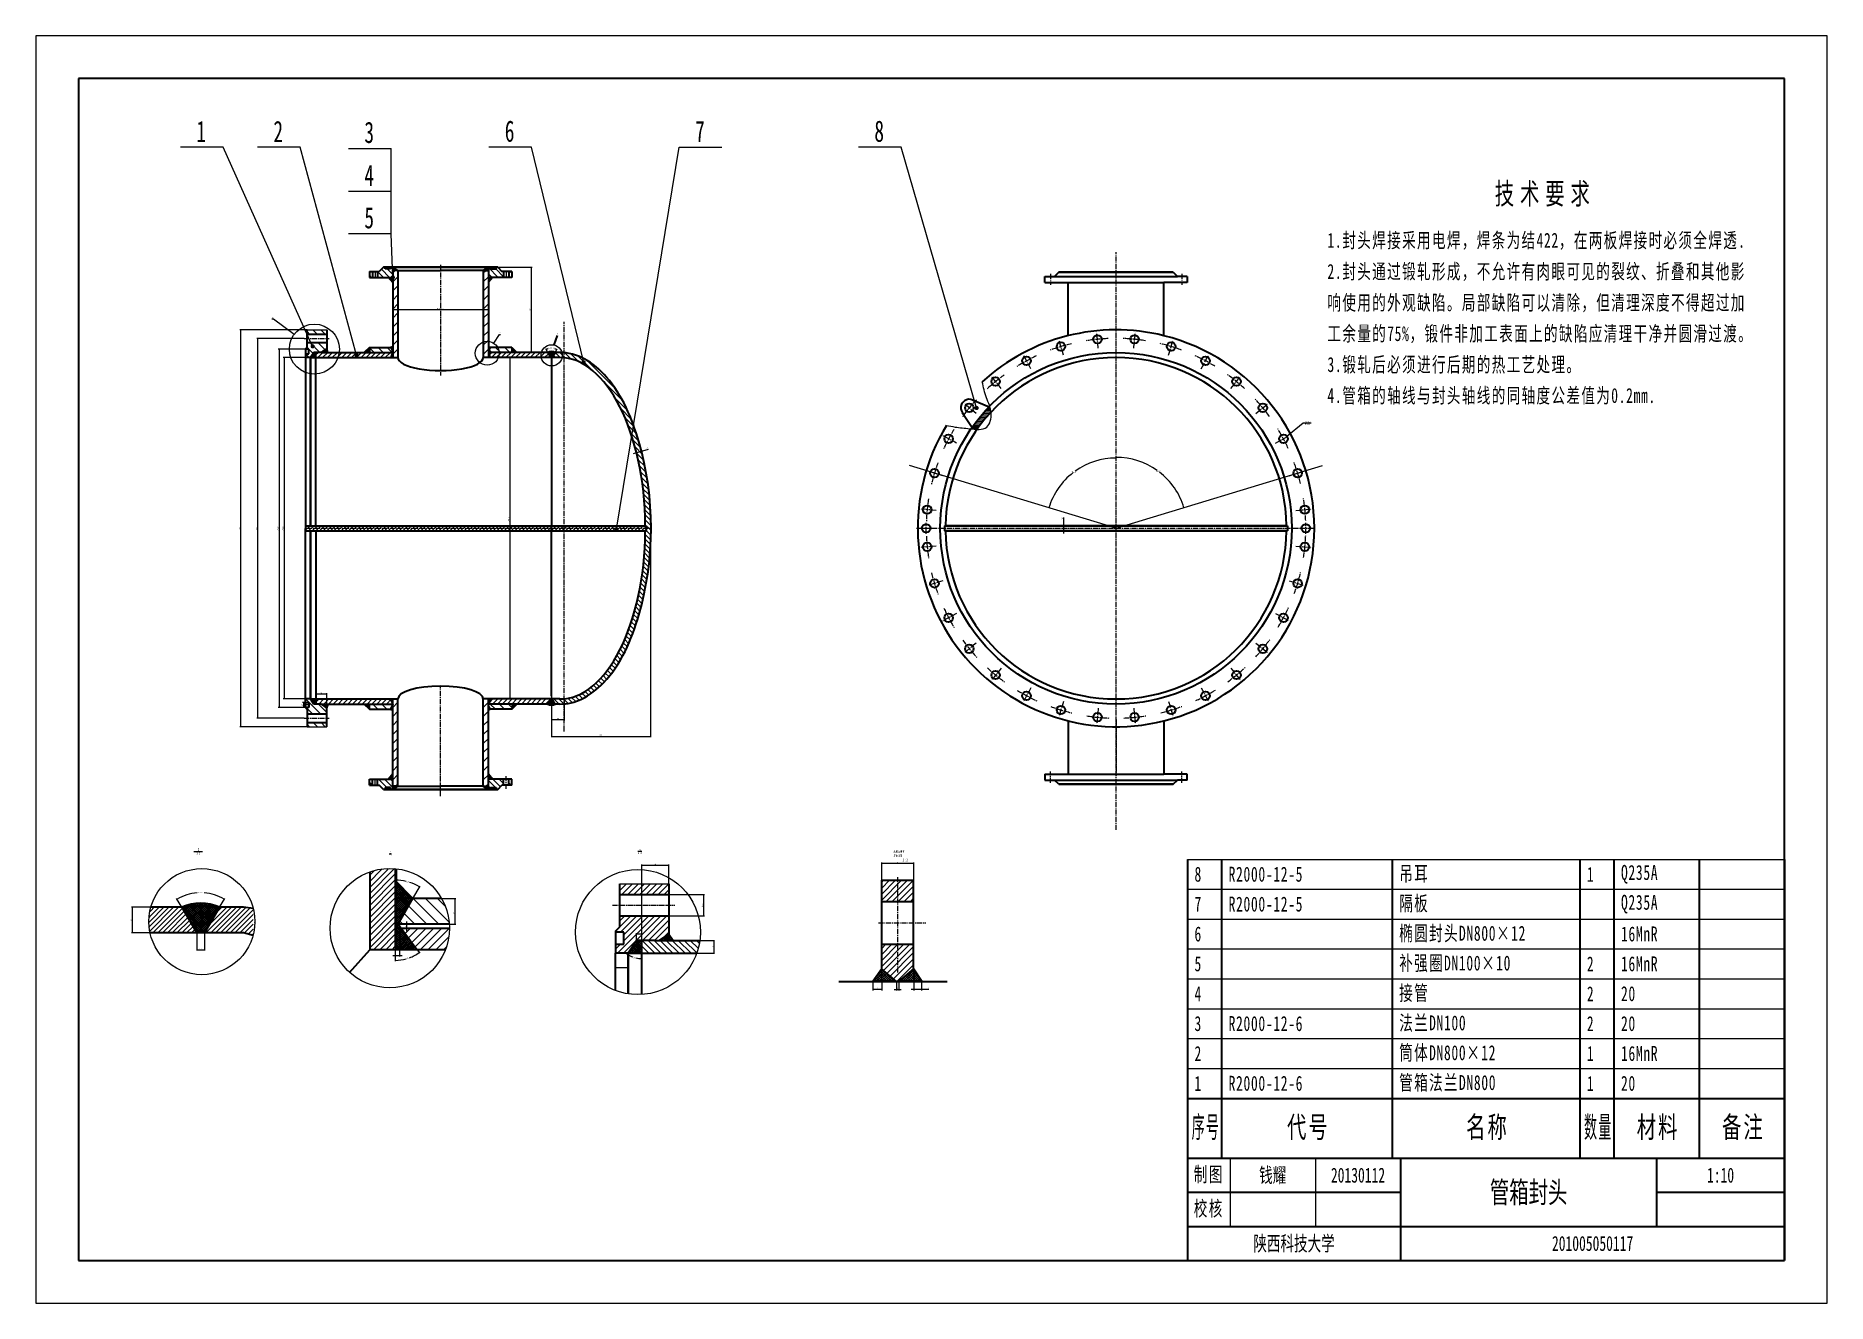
# Model space of a CAD drawing. Header units: millimetres. Extents: x -1952 to 2248, y -1493 to 1477.
import ezdxf
from ezdxf.enums import TextEntityAlignment as Align

# ---------------------------------------------------------------- set-up
doc = ezdxf.new("R2010")
doc.units = ezdxf.units.MM
doc.linetypes.add('点画线', pattern=[18, 12, -2, 2, -2])
doc.layers.get('0').update_dxf_attribs({"lineweight": 35})
for name, color, linetype, lineweight, true_color in [('中心线层', 1, '点画线', 18, 0xff0000), ('剖面线层', 4, 'Continuous', 18, 0x00ffff), ('尺寸线层', 3, 'Continuous', 18, 0x00ff00)]:
    doc.layers.add(name, color=color, linetype=linetype, lineweight=lineweight, true_color=true_color)
doc.layers.add('粗实线层', color=7, linetype='Continuous', lineweight=35)
doc.layers.add('细实线层', color=7, linetype='Continuous', lineweight=18)
doc.styles.add('TitleStyle', font='', dxfattribs={"width": 0.667})
doc.styles.add('标准', font='', dxfattribs={"width": 0.667})
doc.styles.get('TitleStyle').set_extended_font_data('宋体')
doc.styles.get('标准').set_extended_font_data('宋体')
doc.dimstyles.new('标准', dxfattribs={"dimscale": 10, "dimtxt": 3.5, "dimasz": 4, "dimexe": 2, "dimexo": 0, "dimtad": 1, "dimdsep": 46, "dimtxsty": '标准', "dimcen": 0, "dimdle": 6, "dimazin": 2, "dimtfac": 0.707107, "dimtdec": 3, "dimtmove": 0, "dimatfit": 3, "dimfxl": 1, "dimtolj": 1, "dimlwd": -1, "dimlwe": -1, "dimarcsym": 1})
pattern_1 = [(135, (0, 0), (-10.6066, -10.6066), [])]
pattern_2 = [(45, (0, 0), (-10.6066, 10.6066), [])]
pattern_3 = [(45, (0, 0), (-0.00707106781, 0.00707106781), [])]
pattern_4 = [(135, (0, 0), (-7.07107, -7.07107), [])]
pattern_5 = [(45, (0, 0), (-5.656854, 5.656854), [])]
pattern_6 = [(135, (0, 0), (-5.656854, -5.656854), [])]
pattern_7 = [(45, (0, 0), (-7.07107, 7.07107), [])]
pattern_8 = [(135, (0, 0), (-9.19239, -9.19239), [])]

msp = doc.modelspace()

# ---------------------------------------------------------------- texts
at = {"layer": '尺寸线层', "color": 0, "linetype": 'ByBlock', "lineweight": -2, "line_spacing_factor": 1.15057}
for s, insert, char_height, width, attachment_point, style in [('\\T1.3;技术要求', (1586.712, 1132.056), 50, 348.64378, 2, 'TitleStyle'), ('\\T1.1;1.封头焊接采用电焊，焊条为结422，在两板焊接时必须全焊透.', (1076.156, 1015.237), 35, 2006.47149, 1, '标准'), ('\\T1.1;2.封头通过锻轧形成，不允许有肉眼可见的裂纹、折叠和其他影', (1076.156, 942.126), 35, 2038.85379, 1, '标准'), ('\\T1.1;响使用的外观缺陷。局部缺陷可以清除，但清理深度不得超过加', (1076.156, 869.014), 35, 2038.85379, 1, '标准'), ('\\T1.1;工余量的75%，锻件非加工表面上的缺陷应清理干净并圆滑过渡。', (1076.156, 796.61), 35, 2038.85379, 1, '标准'), ('\\T1.1;3.锻轧后必须进行后期的热工艺处理。', (1076.156, 724.013), 35, 1214.80253, 1, '标准'), ('\\T1.1;4.管箱的轴线与封头轴线的同轴度公差值为0.2mm.', (1076.156, 651.431), 35, 1588.26734, 1, '标准')]:
    msp.add_mtext(s, dxfattribs=dict(at, insert=insert, char_height=char_height, width=width, attachment_point=attachment_point, style=style))
at = {"layer": '尺寸线层', "attachment_point": 1, "line_spacing_factor": 1.15057, "style": '标准'}
for s, insert, char_height, width in [('\\T1.1;Ⅲ', (-728.884, 780.687), 3.5, 3.56975), ('\\T1.1;1:2', (-1575.465, -436.205), 5, 17.09607), ('\\T1.1;I', (-1572.54, -426.757), 7, 10.79752), ('\\T1.1;吊耳与筒体\\P焊接详图', (58.848, -432.539), 5, 176.4399), ('\\T1.1;1:2', (80.085, -450.952), 7.1222, 11.65595)]:
    msp.add_mtext(s, dxfattribs=dict(at, insert=insert, char_height=char_height, width=width))
at = {"layer": '尺寸线层', "color": 0, "linetype": 'ByBlock', "line_spacing_factor": 1.15057, "style": '标准'}
for s, insert, char_height, width, attachment_point in [('\\T1.1;1:2', (-1120.972, -441.097), 3.5, 8.59192, 2), ('\\T1.1;I', (-1120.972, -438.997), 3.5, 2.86397, 8), ('\\T1.1;1:4', (-536.188, -435.285), 5, 12.27418, 2), ('\\T1.1;II', (-536.188, -433.185), 3.5, 5.72795, 8)]:
    msp.add_mtext(s, dxfattribs=dict(at, insert=insert, char_height=char_height, width=width, attachment_point=attachment_point))

# ---------------------------------------------------------------- blocks, each defined once
blk = doc.blocks.new('*X1')
at = {"layer": '粗实线层'}
for p, q in [((-200, 138.5), (-200, -138.5)), ((200, 138.5), (-200, 138.5)), ((200, -138.5), (200, 138.5)), ((-200, -138.5), (200, -138.5))]:
    blk.add_line(p, q, dxfattribs=at)
at = {"layer": '细实线层'}
for p, q in [((210, 148.5), (-210, 148.5)), ((-210, 148.5), (-210, -148.5)), ((210, -148.5), (210, 148.5)), ((-210, -148.5), (210, -148.5))]:
    blk.add_line(p, q, dxfattribs=at)
blk = doc.blocks.new('*X2')
at = {"layer": '粗实线层'}
for p, q in [((-140, 24), (-140, 0)), ((-140, 24), (0, 24)), ((-90, 24), (-90, 0)), ((-30, 24), (-30, 8)), ((0, 24), (0, 0)), ((0, 24), (0, 8)), ((-140, 16), (-90, 16)), ((-30, 16), (0, 16)), ((-140, 8), (0, 8)), ((-140, 0), (0, 0))]:
    blk.add_line(p, q, dxfattribs=at)
at = {"layer": '细实线层'}
for p, q in [((-130, 24), (-130, 8)), ((-110, 24), (-110, 8))]:
    blk.add_line(p, q, dxfattribs=at)
at = {"layer": '尺寸线层', "char_height": 3.5, "width": 9, "attachment_point": 5, "line_spacing_factor": 0.99982, "style": '标准'}
for s, insert in [('\\T1.1;\\H1x;\\W0.667;制图', (-135, 20)), ('\\T1.1;\\H1x;\\W0.667;校核', (-135, 12))]:
    blk.add_mtext(s, dxfattribs=dict(at, insert=insert))
at = {"layer": '尺寸线层', "style": '标准', "width": 0.667}
for tag, height, p in [('制图签名', 3.5, (-120, 20)), ('制图日期', 3.5, (-100, 20)), ('图纸比例', 3.5, (-15, 20)), ('图纸名称', 5, (-60, 16)), ('校核签名', 3.5, (-120, 12)), ('校核日期', 3.5, (-100, 12)), ('重量', 3.5, (-15, 12)), ('院校名称', 3.5, (-115, 4)), ('图纸编号', 3.5, (-45, 4))]:
    blk.add_attdef(tag, text='', height=height, dxfattribs=at).set_placement(p, align=Align.MIDDLE_CENTER)
blk = doc.blocks.new('*X3')
at = {"layer": '尺寸线层', "linetype": 'Continuous'}
for points in [[(-755.7, 741.1), (-751.9, 742.4), (-752.3, 743.3)], [(-730.6, 741.1), (-734.4, 742.4), (-734, 743.3)]]:
    blk.add_hatch(color=0, dxfattribs=at).paths.add_polyline_path(points, flags=0)
at = {"layer": '尺寸线层', "color": 0}
for p, q in [((-752, 734.7), (-756.7, 742.9)), ((-734.3, 734.7), (-729.5, 742.9))]:
    blk.add_line(p, q, dxfattribs=at)
at = {"layer": '尺寸线层', "color": 0, "linetype": 'Continuous'}
for start, end in [(109.2686, 120.3398), (59.6602, 70.7314)]:
    blk.add_arc((-743.1, 719.6), 24.9, start, end, dxfattribs=at)
at = {"layer": '尺寸线层', "color": 0, "insert": (-743.1, 744.5), "char_height": 3.5, "width": 24.656, "attachment_point": 5, "line_spacing_factor": 1.15057, "style": '标准'}
blk.add_mtext('\\T1.1;60%%D%%P5%%D', dxfattribs=at)
blk = doc.blocks.new('*X4')
at = {"layer": '细实线层', "color": 0, "linetype": 'ByBlock'}
blk.add_circle((0, 0), 24.9, dxfattribs=at)
blk = doc.blocks.new('*X5', base_point=(-1562.82, -599.1))
for p, q in [((-1572.21, -592.39), (-1565.19, -604.39)), ((-1554.54, -592.39), (-1561.56, -604.39))]:
    blk.add_line(p, q)
at = {"lineweight": 18}
blk.add_circle((-1562.82, -599.1), 24.86, dxfattribs=at)
blk.add_arc((-1563.37, -611.09), 20.68, 64.711, 115.289)
at = {"layer": '中心线层'}
for p, q in [((-1572.21, -592.39), (-1562.82, -602.22)), ((-1562.82, -602.22), (-1554.54, -592.39))]:
    blk.add_line(p, q, dxfattribs=at)
at = {"layer": '粗实线层'}
for p, q in [((-1572.21, -592.39), (-1586.76, -592.39)), ((-1543.37, -592.39), (-1554.54, -592.39)), ((-1538.72, -592.98), (-1543.37, -592.39)), ((-1543.37, -604.39), (-1587.12, -604.39)), ((-1538.82, -605.58), (-1543.37, -604.39))]:
    blk.add_line(p, q, dxfattribs=at)
blk = doc.blocks.new('*X6')
at = {"layer": '尺寸线层', "linetype": 'Continuous'}
for points in [[(-1621, -546.3), (-1617.3, -544.8), (-1617.7, -543.9)], [(-1510.2, -546.3), (-1513.9, -544.8), (-1513.4, -543.9)]]:
    blk.add_hatch(color=0, dxfattribs=at).paths.add_polyline_path(points, flags=0)
at = {"layer": '尺寸线层', "color": 0}
for p, q in [((-1609.8, -565.5), (-1622, -544.6)), ((-1521.4, -565.5), (-1509.2, -544.6))]:
    blk.add_line(p, q, dxfattribs=at)
at = {"layer": '尺寸线层', "color": 0, "linetype": 'Continuous'}
for start, end in [(94.2964, 120.3398), (59.6602, 85.7036)]:
    blk.add_arc((-1565.6, -641), 109.7, start, end, dxfattribs=at)
at = {"layer": '尺寸线层', "color": 0, "insert": (-1565.6, -531.3), "char_height": 3.5, "width": 24.656, "attachment_point": 5, "line_spacing_factor": 1.15057, "style": '标准'}
blk.add_mtext('\\T1.1;60%%D%%P5%%D', dxfattribs=at)
blk = doc.blocks.new('*X7')
at = {"layer": '细实线层', "color": 0, "linetype": 'ByBlock'}
for p, q in [((15.5, 23.3), (29.1, 43.7)), ((29.1, 43.7), (31.2, 43.7))]:
    blk.add_line(p, q, dxfattribs=at)
blk.add_circle((0, 0), 28, dxfattribs=at)
at = {"layer": '尺寸线层', "color": 0, "linetype": 'ByBlock', "insert": (30.1, 44.7), "char_height": 3.5, "width": 2.864, "attachment_point": 8, "line_spacing_factor": 1.15057, "style": '标准'}
blk.add_mtext('\\T1.1;I', dxfattribs=at)
blk = doc.blocks.new('*X8')
at = {"layer": '尺寸线层', "linetype": 'Continuous'}
for points in [[(-1109.4, -502.1), (-1105.4, -502.7), (-1105.4, -501.7)], [(-1052.3, -517.4), (-1056, -515.9), (-1055.5, -515)]]:
    blk.add_hatch(color=0, dxfattribs=at).paths.add_polyline_path(points, flags=0)
at = {"layer": '尺寸线层', "color": 0}
for p, q in [((-1109.4, -502.5), (-1109.4, -500.1)), ((-1068.2, -545.1), (-1051.3, -515.7))]:
    blk.add_line(p, q, dxfattribs=at)
at = {"layer": '尺寸线层', "color": 0, "linetype": 'Continuous'}
for start, end in [(76.9095, 90), (60, 73.0733)]:
    blk.add_arc((-1109.4, -616.4), 114.3, start, end, dxfattribs=at)
at = {"layer": '尺寸线层', "color": 0, "insert": (-1079.8, -506), "char_height": 3.5, "width": 11.083, "attachment_point": 5, "line_spacing_factor": 1.15057, "style": '标准'}
blk.add_mtext('\\T1.1;30%%D', dxfattribs=at)
blk = doc.blocks.new('*X9')
at = {"layer": '尺寸线层', "linetype": 'Continuous'}
for points in [[(-1053.2, -671.3), (-1056.7, -673.2), (-1056.2, -674)], [(-1109.4, -689.9), (-1105.4, -689.3), (-1105.4, -690.3)]]:
    blk.add_hatch(color=0, dxfattribs=at).paths.add_polyline_path(points, flags=0)
at = {"layer": '尺寸线层', "color": 0}
for p, q in [((-1109.4, -665.1), (-1109.4, -691.9)), ((-1057.8, -665.1), (-1052, -672.9))]:
    blk.add_line(p, q, dxfattribs=at)
at = {"layer": '尺寸线层', "color": 0, "linetype": 'Continuous'}
for start, end in [(290.6626, 306.5664), (270, 285.9361)]:
    blk.add_arc((-1109.4, -595.5), 94.4, start, end, dxfattribs=at)
at = {"layer": '尺寸线层', "color": 0, "insert": (-1079.8, -685.1), "char_height": 3.5, "width": 11.083, "attachment_point": 5, "line_spacing_factor": 1.15057, "style": '标准'}
blk.add_mtext('\\T1.1;45%%D', dxfattribs=at)
blk = doc.blocks.new('*X10')
at = {"layer": '尺寸线层', "linetype": 'Continuous'}
for points in [[(-1109.4, -678.6), (-1113.4, -678.1), (-1113.4, -679.1)], [(-1099.5, -678.6), (-1095.5, -678.1), (-1095.5, -679.1)]]:
    blk.add_hatch(color=0, dxfattribs=at).paths.add_polyline_path(points, flags=0)
at = {"layer": '尺寸线层', "color": 0, "linetype": 'Continuous'}
for p, q in [((-1109.4, -665.1), (-1109.4, -680.6)), ((-1099.5, -663.6), (-1099.5, -680.6)), ((-1115.4, -678.6), (-1093.5, -678.6))]:
    blk.add_line(p, q, dxfattribs=at)
at = {"layer": '尺寸线层', "color": 0, "linetype": 'Continuous', "insert": (-1099.2, -676.2), "char_height": 3.5, "width": 2.864, "attachment_point": 5, "line_spacing_factor": 1.15057, "style": '标准'}
blk.add_mtext('\\T1.1;2', dxfattribs=at)
blk = doc.blocks.new('*X11')
at = {"layer": '尺寸线层', "linetype": 'Continuous'}
for points in [[(-1082, -605.1), (-1082.5, -601.1), (-1081.5, -601.1)], [(-1082, -615.1), (-1082.5, -619.1), (-1081.5, -619.1)]]:
    blk.add_hatch(color=0, dxfattribs=at).paths.add_polyline_path(points, flags=0)
at = {"layer": '尺寸线层', "color": 0, "linetype": 'Continuous'}
for p, q in [((-1104.2, -605.1), (-1080, -605.1)), ((-1099.5, -615.1), (-1080, -615.1)), ((-1082, -621.1), (-1082, -599.1))]:
    blk.add_line(p, q, dxfattribs=at)
at = {"layer": '尺寸线层', "color": 0, "linetype": 'Continuous', "insert": (-1084.4, -610.1), "char_height": 3.5, "width": 2.864, "attachment_point": 5, "rotation": 90, "line_spacing_factor": 1.15057, "style": '标准'}
blk.add_mtext('\\T1.1;2', dxfattribs=at)
blk = doc.blocks.new('*X12')
at = {"layer": '尺寸线层', "linetype": 'Continuous'}
for points in [[(-969.4, -545.1), (-968.9, -549.1), (-969.9, -549.1)], [(-969.4, -605.1), (-968.9, -601.1), (-969.9, -601.1)]]:
    blk.add_hatch(color=0, dxfattribs=at).paths.add_polyline_path(points, flags=0)
at = {"layer": '尺寸线层', "color": 0, "linetype": 'Continuous'}
for p, q in [((-1000.6, -545.1), (-967.4, -545.1)), ((-969.4, -545.1), (-969.4, -605.1)), ((-982.5, -605.1), (-967.4, -605.1))]:
    blk.add_line(p, q, dxfattribs=at)
at = {"layer": '尺寸线层', "color": 0, "linetype": 'Continuous', "insert": (-971.8, -578.2), "char_height": 3.5, "width": 5.728, "attachment_point": 5, "rotation": 90, "line_spacing_factor": 1.15057, "style": '标准'}
blk.add_mtext('\\T1.1;12', dxfattribs=at)
blk = doc.blocks.new('*X13')
at = {"layer": '细实线层', "color": 0, "linetype": 'ByBlock'}
for p, q in [((-95.6, 69.9), (-99.8, 69.9)), ((-47.3, 34.6), (-95.6, 69.9))]:
    blk.add_line(p, q, dxfattribs=at)
blk.add_circle((0, 0), 58.6, dxfattribs=at)
at = {"layer": '尺寸线层', "color": 0, "linetype": 'ByBlock', "insert": (-97.7, 71), "char_height": 3.5, "width": 5.728, "attachment_point": 8, "line_spacing_factor": 1.15057, "style": '标准'}
blk.add_mtext('\\T1.1;II', dxfattribs=at)
blk = doc.blocks.new('*X14')
at = {"layer": '尺寸线层', "linetype": 'Continuous'}
for points in [[(-1574.6, -665), (-1570.6, -664.5), (-1570.6, -665.5)], [(-1556.5, -665), (-1560.5, -664.5), (-1560.5, -665.5)]]:
    blk.add_hatch(color=0, dxfattribs=at).paths.add_polyline_path(points, flags=0)
at = {"layer": '尺寸线层', "color": 0, "linetype": 'Continuous'}
for p, q in [((-1574.6, -625.5), (-1574.6, -667)), ((-1556.5, -625.5), (-1556.5, -667)), ((-1574.6, -665), (-1556.5, -665))]:
    blk.add_line(p, q, dxfattribs=at)
at = {"layer": '尺寸线层', "color": 0, "linetype": 'Continuous', "insert": (-1565.6, -662.5), "char_height": 3.5, "width": 11.083, "attachment_point": 5, "line_spacing_factor": 1.15057, "style": '标准'}
blk.add_mtext('\\T1.1;1%%P1', dxfattribs=at)
blk = doc.blocks.new('*X15')
at = {"layer": '尺寸线层', "linetype": 'Continuous'}
for points in [[(-1726, -565.5), (-1725.5, -569.5), (-1726.5, -569.5)], [(-1726, -625.5), (-1725.5, -621.5), (-1726.5, -621.5)]]:
    blk.add_hatch(color=0, dxfattribs=at).paths.add_polyline_path(points, flags=0)
at = {"layer": '尺寸线层', "color": 0, "linetype": 'Continuous'}
for p, q in [((-1682.5, -565.5), (-1728, -565.5)), ((-1726, -565.5), (-1726, -625.5)), ((-1684.3, -625.5), (-1728, -625.5))]:
    blk.add_line(p, q, dxfattribs=at)
at = {"layer": '尺寸线层', "color": 0, "linetype": 'Continuous', "insert": (-1728.4, -595.5), "char_height": 3.5, "width": 5.728, "attachment_point": 5, "rotation": 90, "line_spacing_factor": 1.15057, "style": '标准'}
blk.add_mtext('\\T1.1;12', dxfattribs=at)
blk = doc.blocks.new('*X16')
at = {"layer": '尺寸线层', "linetype": 'Continuous'}
for points in [[(-386.4, -535.6), (-385.9, -539.6), (-386.9, -539.6)], [(-386.4, -585.6), (-385.9, -581.6), (-386.9, -581.6)]]:
    blk.add_hatch(color=0, dxfattribs=at).paths.add_polyline_path(points, flags=0)
at = {"layer": '尺寸线层', "color": 0, "linetype": 'Continuous'}
for p, q in [((-468, -535.6), (-384.4, -535.6)), ((-386.4, -535.6), (-386.4, -585.6)), ((-468, -585.6), (-384.4, -585.6))]:
    blk.add_line(p, q, dxfattribs=at)
at = {"layer": '尺寸线层', "color": 0, "linetype": 'Continuous', "insert": (-388.8, -560.6), "char_height": 3.5, "width": 8.592, "attachment_point": 5, "rotation": 90, "line_spacing_factor": 1.15057, "style": '标准'}
blk.add_mtext('\\T1.1;%%C20', dxfattribs=at)
blk = doc.blocks.new('*X17')
at = {"layer": '尺寸线层', "linetype": 'Continuous'}
for points in [[(-531.3, -466.9), (-527.3, -466.4), (-527.3, -467.4)], [(-468, -466.9), (-472, -466.4), (-472, -467.4)]]:
    blk.add_hatch(color=0, dxfattribs=at).paths.add_polyline_path(points, flags=0)
at = {"layer": '尺寸线层', "color": 0, "linetype": 'Continuous'}
for p, q in [((-531.3, -643.1), (-531.3, -464.9)), ((-531.3, -466.9), (-468, -466.9)), ((-468, -643.1), (-468, -464.9))]:
    blk.add_line(p, q, dxfattribs=at)
at = {"layer": '尺寸线层', "color": 0, "linetype": 'Continuous', "insert": (-499.7, -464.6), "char_height": 3.5, "width": 5.728, "attachment_point": 5, "line_spacing_factor": 1.15057, "style": '标准'}
blk.add_mtext('\\T1.1;24', dxfattribs=at)
blk = doc.blocks.new('*X18')
at = {"layer": '尺寸线层', "linetype": 'Continuous'}
for points in [[(-362.5, -643.1), (-362, -647.1), (-363, -647.1)], [(-362.5, -673.1), (-362, -669.1), (-363, -669.1)]]:
    blk.add_hatch(color=0, dxfattribs=at).paths.add_polyline_path(points, flags=0)
at = {"layer": '尺寸线层', "color": 0, "linetype": 'Continuous'}
for p, q in [((-395.1, -643.1), (-360.5, -643.1)), ((-362.5, -643.1), (-362.5, -673.1)), ((-402.4, -673.1), (-360.5, -673.1))]:
    blk.add_line(p, q, dxfattribs=at)
at = {"layer": '尺寸线层', "color": 0, "linetype": 'Continuous', "insert": (-364.9, -658.1), "char_height": 3.5, "width": 5.728, "attachment_point": 5, "rotation": 90, "line_spacing_factor": 1.15057, "style": '标准'}
blk.add_mtext('\\T1.1;12', dxfattribs=at)
blk = doc.blocks.new('*X19')
at = {"layer": '尺寸线层', "linetype": 'Continuous'}
for points in [[(-544, -627.9), (-540, -627.4), (-540, -628.4)], [(-531.3, -627.9), (-535.3, -627.4), (-535.3, -628.4)]]:
    blk.add_hatch(color=0, dxfattribs=at).paths.add_polyline_path(points, flags=0)
at = {"layer": '尺寸线层', "color": 0, "linetype": 'Continuous'}
for p, q in [((-544, -643.1), (-544, -625.9)), ((-544, -627.9), (-531.3, -627.9)), ((-531.3, -643.1), (-531.3, -625.9))]:
    blk.add_line(p, q, dxfattribs=at)
at = {"layer": '尺寸线层', "color": 0, "linetype": 'Continuous', "insert": (-537.6, -625.5), "char_height": 3.5, "width": 2.864, "attachment_point": 5, "line_spacing_factor": 1.15057, "style": '标准'}
blk.add_mtext('\\T1.1;3', dxfattribs=at)
blk = doc.blocks.new('*X20')
at = {"layer": '尺寸线层', "linetype": 'Continuous'}
for points in [[(-565, -675.8), (-561.3, -677.4), (-561.8, -678.3)], [(-531.3, -685.7), (-535.3, -685), (-535.4, -686)]]:
    blk.add_hatch(color=0, dxfattribs=at).paths.add_polyline_path(points, flags=0)
at = {"layer": '尺寸线层', "color": 0}
for p, q in [((-563.3, -673.1), (-566.1, -677.5)), ((-531.3, -673.1), (-531.3, -687.7))]:
    blk.add_line(p, q, dxfattribs=at)
at = {"layer": '尺寸线层', "color": 0, "linetype": 'Continuous'}
for start, end in [(237.2435, 250.0406), (257.1382, 270)]:
    blk.add_arc((-531.3, -623.5), 62.2, start, end, dxfattribs=at)
at = {"layer": '尺寸线层', "color": 0, "insert": (-548.9, -683.2), "char_height": 3.5, "width": 11.083, "attachment_point": 5, "line_spacing_factor": 1.15057, "style": '标准'}
blk.add_mtext('\\T1.1;30%%D', dxfattribs=at)
blk = doc.blocks.new('*X21')
at = {"layer": '尺寸线层', "linetype": 'Continuous'}
for points in [[(-593.5, -707.6), (-589.5, -708.1), (-589.5, -707.1)], [(-563.3, -707.6), (-567.3, -708.1), (-567.3, -707.1)]]:
    blk.add_hatch(color=0, dxfattribs=at).paths.add_polyline_path(points, flags=0)
at = {"layer": '尺寸线层', "color": 0, "linetype": 'Continuous'}
for p, q in [((-593.5, -706.8), (-593.5, -709.6)), ((-563.3, -707.6), (-593.5, -707.6)), ((-563.3, -707.1), (-563.3, -709.6))]:
    blk.add_line(p, q, dxfattribs=at)
at = {"layer": '尺寸线层', "color": 0, "linetype": 'Continuous', "insert": (-578.4, -705.2), "char_height": 3.5, "width": 5.728, "attachment_point": 5, "line_spacing_factor": 1.15057, "style": '标准'}
blk.add_mtext('\\T1.1;12', dxfattribs=at)
blk = doc.blocks.new('*X22')
at = {"layer": '尺寸线层', "linetype": 'Continuous'}
for points in [[(31.1, -462.4), (35.1, -461.9), (35.1, -462.9)], [(106.1, -462.4), (102.1, -461.9), (102.1, -462.9)]]:
    blk.add_hatch(color=0, dxfattribs=at).paths.add_polyline_path(points, flags=0)
at = {"layer": '尺寸线层', "color": 0, "linetype": 'Continuous'}
for p, q in [((31.1, -502.2), (31.1, -460.4)), ((106.1, -502.2), (106.1, -460.4)), ((31.1, -462.4), (106.1, -462.4))]:
    blk.add_line(p, q, dxfattribs=at)
at = {"layer": '尺寸线层', "color": 0, "linetype": 'Continuous', "insert": (68.6, -460), "char_height": 3.5, "width": 5.728, "attachment_point": 5, "line_spacing_factor": 1.15057, "style": '标准'}
blk.add_mtext('\\T1.1;30', dxfattribs=at)
blk = doc.blocks.new('*X23')
at = {"layer": '尺寸线层', "linetype": 'Continuous'}
for points in [[(66.1, -758.2), (62.1, -757.7), (62.1, -758.7)], [(71.1, -758.2), (75.1, -757.7), (75.1, -758.7)]]:
    blk.add_hatch(color=0, dxfattribs=at).paths.add_polyline_path(points, flags=0)
at = {"layer": '尺寸线层', "color": 0, "linetype": 'Continuous'}
for p, q in [((66.1, -739.4), (66.1, -760.2)), ((71.1, -739.4), (71.1, -760.2)), ((60.1, -758.2), (77.1, -758.2))]:
    blk.add_line(p, q, dxfattribs=at)
at = {"layer": '尺寸线层', "color": 0, "linetype": 'Continuous', "insert": (68.6, -755.8), "char_height": 3.5, "width": 2.864, "attachment_point": 5, "line_spacing_factor": 1.15057, "style": '标准'}
blk.add_mtext('\\T1.1;2', dxfattribs=at)
blk = doc.blocks.new('*X24')
at = {"layer": '尺寸线层', "linetype": 'Continuous'}
for points in [[(10.2, -758.2), (14.2, -758.7), (14.2, -757.7)], [(31.1, -758.2), (27.1, -758.7), (27.1, -757.7)]]:
    blk.add_hatch(color=0, dxfattribs=at).paths.add_polyline_path(points, flags=0)
at = {"layer": '尺寸线层', "color": 0, "linetype": 'Continuous'}
for p, q in [((31.1, -710), (31.1, -760.2)), ((10.2, -739.4), (10.2, -760.2)), ((31.1, -758.2), (10.2, -758.2))]:
    blk.add_line(p, q, dxfattribs=at)
at = {"layer": '尺寸线层', "color": 0, "linetype": 'Continuous', "insert": (20.6, -755.8), "char_height": 3.5, "width": 2.864, "attachment_point": 5, "line_spacing_factor": 1.15057, "style": '标准'}
blk.add_mtext('\\T1.1;8', dxfattribs=at)
blk = doc.blocks.new('*X25')
at = {"layer": '尺寸线层', "linetype": 'Continuous'}
for points in [[(106.1, -758.2), (102.1, -758.7), (102.1, -757.7)], [(124.8, -758.2), (128.8, -758.7), (128.8, -757.7)]]:
    blk.add_hatch(color=0, dxfattribs=at).paths.add_polyline_path(points, flags=0)
at = {"layer": '尺寸线层', "color": 0, "linetype": 'Continuous'}
for p, q in [((106.1, -710), (106.1, -760.2)), ((124.8, -739.4), (124.8, -760.2)), ((141.9, -758.2), (100.1, -758.2))]:
    blk.add_line(p, q, dxfattribs=at)
at = {"layer": '尺寸线层', "color": 0, "linetype": 'Continuous', "insert": (141, -755.8), "char_height": 3.5, "width": 2.864, "attachment_point": 5, "line_spacing_factor": 1.15057, "style": '标准'}
blk.add_mtext('\\T1.1;8', dxfattribs=at)
blk = doc.blocks.new('*X26')
at = {"layer": '尺寸线层', "linetype": 'Continuous'}
for points in [[(-840.6, 722.7), (-840.1, 718.7), (-841.1, 718.7)], [(-840.6, -77.3), (-840.1, -73.3), (-841.1, -73.3)]]:
    blk.add_hatch(color=0, dxfattribs=at).paths.add_polyline_path(points, flags=0)
at = {"layer": '尺寸线层', "color": 0, "linetype": 'Continuous'}
for p, q in [((-831.7, 722.7), (-842.6, 722.7)), ((-840.6, 722.7), (-840.6, -77.3)), ((-790.1, -77.3), (-842.6, -77.3))]:
    blk.add_line(p, q, dxfattribs=at)
at = {"layer": '尺寸线层', "color": 0, "linetype": 'Continuous', "insert": (-843, 343.2), "char_height": 3.5, "width": 11.456, "attachment_point": 5, "rotation": 90, "line_spacing_factor": 1.15057, "style": '标准'}
blk.add_mtext('\\T1.1;%%C800', dxfattribs=at)
blk = doc.blocks.new('*X27')
at = {"layer": '尺寸线层', "linetype": 'Continuous'}
for points in [[(-1369.9, 722.7), (-1369.4, 718.7), (-1370.4, 718.7)], [(-1369.9, -77.3), (-1369.4, -73.3), (-1370.4, -73.3)]]:
    blk.add_hatch(color=0, dxfattribs=at).paths.add_polyline_path(points, flags=0)
at = {"layer": '尺寸线层', "color": 0, "linetype": 'Continuous'}
for p, q in [((-1295.5, 722.7), (-1371.9, 722.7)), ((-1369.9, 722.7), (-1369.9, -77.3)), ((-1295.5, -77.3), (-1371.9, -77.3))]:
    blk.add_line(p, q, dxfattribs=at)
at = {"layer": '尺寸线层', "color": 0, "linetype": 'Continuous', "insert": (-1372.2, 322.7), "char_height": 3.5, "width": 11.456, "attachment_point": 5, "rotation": 90, "line_spacing_factor": 1.15057, "style": '标准'}
blk.add_mtext('\\T1.1;%%C800', dxfattribs=at)
blk = doc.blocks.new('*X28')
at = {"layer": '尺寸线层', "linetype": 'Continuous'}
for points in [[(-533.7, 502.7), (-530, 504.3), (-529.7, 503.3)], [(-545.3, 499.4), (-549.3, 498.7), (-549, 497.8)]]:
    blk.add_hatch(color=0, dxfattribs=at).paths.add_polyline_path(points, flags=0)
at = {"layer": '尺寸线层', "color": 0, "linetype": 'Continuous'}
for p, q in [((-551.1, 497.7), (-515.7, 507.9)), ((-545.5, 500), (-544.8, 497.4)), ((-533.9, 503.3), (-533.2, 500.8))]:
    blk.add_line(p, q, dxfattribs=at)
at = {"layer": '尺寸线层', "color": 0, "linetype": 'Continuous', "insert": (-518.2, 509.6), "char_height": 3.5, "width": 7.237, "attachment_point": 5, "rotation": 16.0399, "line_spacing_factor": 1.15057, "style": '标准'}
blk.add_mtext('\\T1.1;12', dxfattribs=at)
blk = doc.blocks.new('*X29')
at = {"layer": '尺寸线层', "linetype": 'Continuous'}
for points in [[(-1381.6, 742.5), (-1381.1, 738.5), (-1382.1, 738.5)], [(-1381.6, -97.1), (-1381.1, -93.1), (-1382.1, -93.1)]]:
    blk.add_hatch(color=0, dxfattribs=at).paths.add_polyline_path(points, flags=0)
at = {"layer": '尺寸线层', "color": 0, "linetype": 'Continuous'}
for p, q in [((-1320.2, 742.5), (-1383.6, 742.5)), ((-1381.6, 742.5), (-1381.6, -97.1)), ((-1320.2, -97.1), (-1383.6, -97.1))]:
    blk.add_line(p, q, dxfattribs=at)
at = {"layer": '尺寸线层', "color": 0, "linetype": 'Continuous', "insert": (-1384, 322.7), "char_height": 3.5, "width": 11.456, "attachment_point": 5, "rotation": 90, "line_spacing_factor": 1.15057, "style": '标准'}
blk.add_mtext('\\T1.1;%%C845', dxfattribs=at)
blk = doc.blocks.new('*X30')
at = {"layer": '尺寸线层', "linetype": 'Continuous'}
for points in [[(-1324.7, -85.8), (-1324.2, -89.8), (-1325.2, -89.8)], [(-1324.7, -97.1), (-1324.2, -93.1), (-1325.2, -93.1)]]:
    blk.add_hatch(color=0, dxfattribs=at).paths.add_polyline_path(points, flags=0)
at = {"layer": '尺寸线层', "color": 0, "linetype": 'Continuous'}
for p, q in [((-1320.2, -85.8), (-1326.7, -85.8)), ((-1320.2, -97.1), (-1326.7, -97.1)), ((-1324.7, -85.8), (-1324.7, -97.1))]:
    blk.add_line(p, q, dxfattribs=at)
at = {"layer": '尺寸线层', "color": 0, "linetype": 'Continuous', "insert": (-1327.1, -91.4), "char_height": 3.5, "width": 2611.685, "attachment_point": 5, "rotation": 89.8846, "line_spacing_factor": 1.15057, "style": '标准'}
blk.add_mtext('\\T1.1;12', dxfattribs=at)
blk = doc.blocks.new('*X31')
at = {"layer": '尺寸线层', "linetype": 'Continuous'}
for points in [[(-1295.5, -65.9), (-1291.5, -66.4), (-1291.5, -65.4)], [(-1270.1, -65.9), (-1274.1, -66.4), (-1274.1, -65.4)]]:
    blk.add_hatch(color=0, dxfattribs=at).paths.add_polyline_path(points, flags=0)
at = {"layer": '尺寸线层', "color": 0, "linetype": 'Continuous'}
for p, q in [((-1295.5, -77.3), (-1295.5, -63.9)), ((-1270.1, -65.9), (-1295.5, -65.9)), ((-1270.1, -89.3), (-1270.1, -63.9))]:
    blk.add_line(p, q, dxfattribs=at)
at = {"layer": '尺寸线层', "color": 0, "linetype": 'Continuous', "insert": (-1282.8, -63.6), "char_height": 3.5, "width": 5.728, "attachment_point": 5, "line_spacing_factor": 1.15057, "style": '标准'}
blk.add_mtext('\\T1.1;24', dxfattribs=at)
blk = doc.blocks.new('*X32')
at = {"layer": '尺寸线层', "linetype": 'Continuous'}
for points in [[(-1431.6, 767.7), (-1432.1, 763.7), (-1431.1, 763.7)], [(-1431.6, -122.3), (-1432.1, -118.3), (-1431.1, -118.3)]]:
    blk.add_hatch(color=0, dxfattribs=at).paths.add_polyline_path(points, flags=0)
at = {"layer": '尺寸线层', "color": 0, "linetype": 'Continuous'}
for p, q in [((-1322.9, 767.7), (-1433.6, 767.7)), ((-1431.6, -122.3), (-1431.6, 767.7)), ((-1322.9, -122.3), (-1433.6, -122.3))]:
    blk.add_line(p, q, dxfattribs=at)
at = {"layer": '尺寸线层', "color": 0, "linetype": 'Continuous', "insert": (-1434, 322.7), "char_height": 3.5, "width": 8.592, "attachment_point": 5, "rotation": 90, "line_spacing_factor": 1.15057, "style": '标准'}
blk.add_mtext('\\T1.1;890', dxfattribs=at)
blk = doc.blocks.new('*X33')
at = {"layer": '尺寸线层', "linetype": 'Continuous'}
for points in [[(-1471.8, 787.7), (-1472.3, 783.7), (-1471.3, 783.7)], [(-1471.8, -142.3), (-1472.3, -138.3), (-1471.3, -138.3)]]:
    blk.add_hatch(color=0, dxfattribs=at).paths.add_polyline_path(points, flags=0)
at = {"layer": '尺寸线层', "color": 0, "linetype": 'Continuous'}
for p, q in [((-1316.1, 787.7), (-1473.8, 787.7)), ((-1471.8, -142.3), (-1471.8, 787.7)), ((-1316.1, -142.3), (-1473.8, -142.3))]:
    blk.add_line(p, q, dxfattribs=at)
at = {"layer": '尺寸线层', "color": 0, "linetype": 'Continuous', "insert": (-1474.2, 322.7), "char_height": 3.5, "width": 8.592, "attachment_point": 5, "rotation": 90, "line_spacing_factor": 1.15057, "style": '标准'}
blk.add_mtext('\\T1.1;930', dxfattribs=at)
blk = doc.blocks.new('*X34')
at = {"layer": '尺寸线层', "linetype": 'Continuous'}
for points in [[(-743.1, -125.8), (-739.1, -126.3), (-739.1, -125.3)], [(-713.1, -125.8), (-717.1, -126.3), (-717.1, -125.3)]]:
    blk.add_hatch(color=0, dxfattribs=at).paths.add_polyline_path(points, flags=0)
at = {"layer": '尺寸线层', "color": 0, "linetype": 'Continuous'}
for p, q in [((-743.1, -65.9), (-743.1, -127.8)), ((-713.1, -76.8), (-713.1, -127.8)), ((-713.1, -125.8), (-743.1, -125.8))]:
    blk.add_line(p, q, dxfattribs=at)
at = {"layer": '尺寸线层', "color": 0, "linetype": 'Continuous', "insert": (-728.1, -123.5), "char_height": 3.5, "width": 5.728, "attachment_point": 5, "line_spacing_factor": 1.15057, "style": '标准'}
blk.add_mtext('\\T1.1;40', dxfattribs=at)
blk = doc.blocks.new('*X35')
at = {"layer": '尺寸线层', "linetype": 'Continuous'}
for points in [[(-790.1, 934.7), (-790.6, 930.7), (-789.6, 930.7)], [(-790.1, 734.7), (-790.6, 738.7), (-789.6, 738.7)]]:
    blk.add_hatch(color=0, dxfattribs=at).paths.add_polyline_path(points, flags=0)
at = {"layer": '尺寸线层', "color": 0, "linetype": 'Continuous'}
for p, q in [((-869.1, 934.7), (-788.1, 934.7)), ((-790.1, 734.7), (-790.1, 934.7)), ((-798.3, 734.7), (-788.1, 734.7))]:
    blk.add_line(p, q, dxfattribs=at)
at = {"layer": '尺寸线层', "color": 0, "linetype": 'Continuous', "insert": (-792.5, 834.7), "char_height": 3.5, "width": 8.592, "attachment_point": 5, "rotation": 90, "line_spacing_factor": 1.15057, "style": '标准'}
blk.add_mtext('\\T1.1;200', dxfattribs=at)
blk = doc.blocks.new('*X36')
at = {"layer": '尺寸线层', "linetype": 'Continuous'}
for points in [[(-1115.1, 834.7), (-1111.1, 834.2), (-1111.1, 835.2)], [(-891.1, 834.7), (-895.1, 834.2), (-895.1, 835.2)]]:
    blk.add_hatch(color=0, dxfattribs=at).paths.add_polyline_path(points, flags=0)
at = {"layer": '尺寸线层', "color": 0, "linetype": 'Continuous'}
for p, q in [((-1115.1, 822.9), (-1115.1, 836.7)), ((-891.1, 834.7), (-1115.1, 834.7)), ((-891.1, 832.1), (-891.1, 836.7))]:
    blk.add_line(p, q, dxfattribs=at)
at = {"layer": '尺寸线层', "color": 0, "linetype": 'Continuous', "insert": (-1003.1, 837.1), "char_height": 3.5, "width": 22.538, "attachment_point": 5, "line_spacing_factor": 1.15057, "style": '标准'}
blk.add_mtext('\\T1.1;%%C224×12', dxfattribs=at)
blk = doc.blocks.new('*X37')
at = {"layer": '尺寸线层', "linetype": 'Continuous'}
for points in [[(-743.1, -165), (-739.1, -164.5), (-739.1, -165.5)], [(-511.1, -165), (-515.1, -164.5), (-515.1, -165.5)]]:
    blk.add_hatch(color=0, dxfattribs=at).paths.add_polyline_path(points, flags=0)
at = {"layer": '尺寸线层', "color": 0, "linetype": 'Continuous'}
for p, q in [((-511.1, 322.7), (-511.1, -167)), ((-743.1, -127.8), (-743.1, -167)), ((-743.1, -165), (-511.1, -165))]:
    blk.add_line(p, q, dxfattribs=at)
at = {"layer": '尺寸线层', "color": 0, "linetype": 'Continuous', "insert": (-627.1, -162.7), "char_height": 3.5, "width": 8.592, "attachment_point": 5, "line_spacing_factor": 1.15057, "style": '标准'}
blk.add_mtext('\\T1.1;250', dxfattribs=at)
blk = doc.blocks.new('*X38')
at = {"layer": '尺寸线层', "linetype": 'Continuous'}
blk.add_hatch(color=0, dxfattribs=at).paths.add_polyline_path([(980.8, 538.8), (983.6, 541.7), (984.2, 540.9)], flags=0)
at = {"layer": '尺寸线层', "color": 0, "linetype": 'Continuous'}
for p, q in [((980.8, 538.8), (1019.1, 569.6)), ((1019.1, 569.6), (1020.4, 569.6)), ((1020.4, 569.6), (1037.7, 569.6))]:
    blk.add_line(p, q, dxfattribs=at)
at = {"layer": '尺寸线层', "color": 0, "linetype": 'Continuous', "char_height": 3.5, "attachment_point": 5, "line_spacing_factor": 1.15057, "style": '标准'}
for s, insert, width in [('\\T1.1;跨中分布', (1030.6, 566.6), 21.419), ('\\T1.1;8×%%C23', (1030.6, 572), 16.811)]:
    blk.add_mtext(s, dxfattribs=dict(at, insert=insert, width=width))
blk = doc.blocks.new('*X39')
at = {"layer": '尺寸线层', "linetype": 'Continuous'}
for points in [[(457, 328.7), (457.5, 332.7), (456.5, 332.7)], [(457, 316.7), (457.5, 312.7), (456.5, 312.7)]]:
    blk.add_hatch(color=0, dxfattribs=at).paths.add_polyline_path(points, flags=0)
at = {"layer": '尺寸线层', "color": 0, "linetype": 'Continuous'}
for p, q in [((457, 347.7), (457, 310.7)), ((472.9, 328.7), (455, 328.7)), ((473.6, 316.7), (455, 316.7))]:
    blk.add_line(p, q, dxfattribs=at)
at = {"layer": '尺寸线层', "color": 0, "linetype": 'Continuous', "insert": (454.6, 345.8), "char_height": 3.5, "width": 5.728, "attachment_point": 5, "rotation": 90, "line_spacing_factor": 1.15057, "style": '标准'}
blk.add_mtext('\\T1.1;12', dxfattribs=at)
blk = doc.blocks.new('*X40')
at = {"layer": '尺寸线层', "linetype": 'Continuous'}
for points in [[(580.6, 489), (584.6, 488.4), (584.6, 489.4)], [(739.7, 371), (738, 374.7), (738.9, 375)]]:
    blk.add_hatch(color=0, dxfattribs=at).paths.add_polyline_path(points, flags=0)
at = {"layer": '尺寸线层', "color": 0, "linetype": 'Continuous'}
for start, end in [(54.5087, 90), (16.875, 52.3927)]:
    blk.add_arc((580.6, 322.7), 166.3, start, end, dxfattribs=at)
at = {"layer": '尺寸线层', "color": 0, "insert": (679.6, 456.3), "char_height": 3.5, "width": 19.675, "attachment_point": 5, "line_spacing_factor": 1.15057, "style": '标准'}
blk.add_mtext('\\T1.1;73.12%%D', dxfattribs=at)
blk = doc.blocks.new('*X41')
at = {"layer": '尺寸线层', "linetype": 'Continuous'}
for points in [[(580.6, 487.5), (576.6, 486.9), (576.5, 487.9)], [(422.9, 370.6), (424.6, 374.2), (423.6, 374.5)]]:
    blk.add_hatch(color=0, dxfattribs=at).paths.add_polyline_path(points, flags=0)
at = {"layer": '尺寸线层', "color": 0, "linetype": 'Continuous'}
for start, end in [(90, 125.4814), (127.6168, 163.125)]:
    blk.add_arc((580.6, 322.7), 164.7, start, end, dxfattribs=at)
at = {"layer": '尺寸线层', "color": 0, "insert": (482.4, 455.1), "char_height": 3.5, "width": 19.675, "attachment_point": 5, "line_spacing_factor": 1.15057, "style": '标准'}
blk.add_mtext('\\T1.1;73.12%%D', dxfattribs=at)
blk = doc.blocks.new('*X42')
at = {"layer": '粗实线层', "color": 0, "linetype": 'Continuous', "lineweight": 18}
for p, q in [((-1400, 700), (0, 700)), ((-1400, 630), (0, 630)), ((-1400, 630), (0, 630)), ((-1400, 560), (0, 560)), ((-1400, 560), (0, 560)), ((-1400, 490), (0, 490)), ((-1400, 490), (0, 490)), ((-1400, 420), (0, 420)), ((-1400, 420), (0, 420)), ((-1400, 350), (0, 350)), ((-1400, 350), (0, 350)), ((-1400, 280), (0, 280)), ((-1400, 280), (0, 280)), ((-1400, 210), (0, 210)), ((-1400, 210), (0, 210)), ((-1400, 140), (0, 140))]:
    blk.add_line(p, q, dxfattribs=at)
at = {"layer": '粗实线层', "color": 0, "linetype": 'Continuous', "lineweight": 35}
for p, q in [((-1400, 700), (-1400, 630)), ((-1320, 700), (-1320, 630)), ((-920, 700), (-920, 630)), ((-480, 700), (-480, 630)), ((-400, 700), (-400, 630)), ((-200, 700), (-200, 630)), ((0, 700), (0, 630)), ((0, 700), (0, 630)), ((-1400, 630), (-1400, 560)), ((-1320, 630), (-1320, 560)), ((-920, 630), (-920, 560)), ((-480, 630), (-480, 560)), ((-400, 630), (-400, 560)), ((-200, 630), (-200, 560)), ((0, 630), (0, 560)), ((0, 630), (0, 560)), ((-1400, 560), (-1400, 490)), ((-1320, 560), (-1320, 490)), ((-920, 560), (-920, 490)), ((-480, 560), (-480, 490)), ((-400, 560), (-400, 490)), ((-200, 560), (-200, 490)), ((0, 560), (0, 490)), ((0, 560), (0, 490)), ((-1400, 490), (-1400, 420)), ((-1320, 490), (-1320, 420)), ((-920, 490), (-920, 420)), ((-480, 490), (-480, 420)), ((-400, 490), (-400, 420)), ((-200, 490), (-200, 420)), ((0, 490), (0, 420)), ((0, 490), (0, 420)), ((-1400, 420), (-1400, 350)), ((-1320, 420), (-1320, 350)), ((-920, 420), (-920, 350)), ((-480, 420), (-480, 350)), ((-400, 420), (-400, 350)), ((-200, 420), (-200, 350)), ((0, 420), (0, 350)), ((0, 420), (0, 350)), ((-1400, 350), (-1400, 280)), ((-1320, 350), (-1320, 280)), ((-920, 350), (-920, 280)), ((-480, 350), (-480, 280)), ((-400, 350), (-400, 280)), ((-200, 350), (-200, 280)), ((0, 350), (0, 280)), ((0, 350), (0, 280)), ((-1400, 280), (-1400, 210)), ((-1320, 280), (-1320, 210)), ((-920, 280), (-920, 210)), ((-480, 280), (-480, 210)), ((-400, 280), (-400, 210)), ((-200, 280), (-200, 210)), ((0, 280), (0, 210)), ((0, 280), (0, 210)), ((-1400, 210), (-1400, 140)), ((-1320, 210), (-1320, 140)), ((-920, 210), (-920, 140)), ((-480, 210), (-480, 140)), ((-400, 210), (-400, 140)), ((-200, 210), (-200, 140)), ((0, 210), (0, 140)), ((0, 210), (0, 140)), ((-1400, 140), (0, 140)), ((-1400, 140), (-1400, 0)), ((-1320, 140), (-1320, 0)), ((-920, 140), (-920, 0)), ((-480, 140), (-480, 0)), ((-400, 140), (-400, 0)), ((-200, 140), (-200, 0)), ((0, 140), (0, 0)), ((-1400, 0), (0, 0))]:
    blk.add_line(p, q, dxfattribs=at)
at = {"layer": '粗实线层', "color": 0, "line_spacing_factor": 1.15057, "style": '标准'}
for s, insert, char_height, width, attachment_point in [('\\T1.1;\\H1x;\\W0.667;8', (-1383.4, 665), 35, 59.9, 4), ('\\T1.1;\\H1x;\\W0.667;R2000-12-5', (-1303.4, 665), 35, 379.9, 4), ('\\T1.1;\\H1x;\\W0.667;吊耳', (-903.4, 665), 35, 419.9, 4), ('\\T1.1;\\H1x;\\W0.667;1', (-463.4, 665), 35, 59.9, 4), ('\\T1.1;\\H1x;\\W0.667;Q235A', (-383.4, 665), 35, 179.9, 4), ('\\T1.1;\\H1x;\\W0.667;7', (-1383.4, 595), 35, 59.9, 4), ('\\T1.1;\\H1x;\\W0.667;R2000-12-5', (-1303.4, 595), 35, 379.9, 4), ('\\T1.1;\\H1x;\\W0.667;隔板', (-903.4, 595), 35, 419.9, 4), ('\\T1.1;\\H1x;\\W0.667;Q235A', (-383.4, 595), 35, 179.9, 4), ('\\T1.1;\\H1x;\\W0.667;椭圆封头DN800×12', (-903.4, 525), 35, 419.9, 4), ('\\T1.1;\\H1x;\\W0.667;6', (-1383.4, 525), 35, 59.9, 4), ('\\T1.1;\\H1x;\\W0.667;16MnR', (-383.4, 525), 35, 179.9, 4), ('\\T1.1;\\H1x;\\W0.667;5', (-1383.4, 455), 35, 59.9, 4), ('\\T1.1;\\H1x;\\W0.667;补强圈DN100×10', (-903.4, 455), 35, 419.9, 4), ('\\T1.1;\\H1x;\\W0.667;2', (-463.4, 455), 35, 59.9, 4), ('\\T1.1;\\H1x;\\W0.667;16MnR', (-383.4, 455), 35, 179.9, 4), ('\\T1.1;\\H1x;\\W0.667;4', (-1383.4, 385), 35, 59.9, 4), ('\\T1.1;\\H1x;\\W0.667;接管', (-903.4, 385), 35, 419.9, 4), ('\\T1.1;\\H1x;\\W0.667;2', (-463.4, 385), 35, 59.9, 4), ('\\T1.1;\\H1x;\\W0.667;20', (-383.4, 385), 35, 179.9, 4), ('\\T1.1;\\H1x;\\W0.667;法兰DN100', (-903.4, 315), 35, 419.9, 4), ('\\T1.1;\\H1x;\\W0.667;3', (-1383.4, 315), 35, 59.9, 4), ('\\T1.1;\\H1x;\\W0.667;R2000-12-6', (-1303.4, 315), 35, 379.9, 4), ('\\T1.1;\\H1x;\\W0.667;2', (-463.4, 315), 35, 59.9, 4), ('\\T1.1;\\H1x;\\W0.667;20', (-383.4, 315), 35, 179.9, 4), ('\\T1.1;\\H1x;\\W0.667;2', (-1383.4, 245), 35, 59.9, 4), ('\\T1.1;\\H1x;\\W0.667;筒体DN800×12', (-903.4, 245), 35, 419.9, 4), ('\\T1.1;\\H1x;\\W0.667;1', (-463.4, 245), 35, 59.9, 4), ('\\T1.1;\\H1x;\\W0.667;16MnR', (-383.4, 245), 35, 179.9, 4), ('\\T1.1;\\H1x;\\W0.667;1', (-1383.4, 175), 35, 59.9, 4), ('\\T1.1;\\H1x;\\W0.667;R2000-12-6', (-1303.4, 175), 35, 379.9, 4), ('\\T1.1;\\H1x;\\W0.667;管箱法兰DN800', (-903.4, 175), 35, 419.9, 4), ('\\T1.1;\\H1x;\\W0.667;1', (-463.4, 175), 35, 59.9, 4), ('\\T1.1;\\H1x;\\W0.667;20', (-383.4, 175), 35, 179.9, 4), ('\\T1.1;\\H1x;\\W0.446186;序号', (-1356.5, 70), 50, 68.228, 5), ('\\T1.1;\\H1x;\\W0.667;代号', (-1116.5, 70), 50, 353.7, 5), ('\\T1.1;\\H1x;\\W0.667;名称', (-696.5, 70), 50, 389.7, 5), ('\\T1.1;\\H1x;\\W0.448726;数量', (-436.5, 70), 50, 68.616, 5), ('\\T1.1;\\H1x;\\W0.667;材料', (-296.5, 70), 50, 173.7, 5), ('\\T1.1;\\H1x;\\W0.667;备注', (-96.5, 70), 50, 173.7, 5)]:
    blk.add_mtext(s, dxfattribs=dict(at, insert=insert, char_height=char_height, width=width, attachment_point=attachment_point))
blk = doc.blocks.new('*X43')
at = {"layer": '细实线层', "lineweight": 18}
h = blk.add_hatch(color=256, dxfattribs=at)
edge = h.paths.add_edge_path(flags=0)
edge.add_arc((0, 0), 5, 0, 360)
at = {"layer": '细实线层'}
for p, q in [((-210, 466.6), (-310, 466.6)), ((0, 0), (-210, 466.6))]:
    blk.add_line(p, q, dxfattribs=at)
at = {"layer": '细实线层', "lineweight": 18, "insert": (-260, 478.6), "char_height": 50, "width": 40.914, "attachment_point": 8, "line_spacing_factor": 1.15057, "style": '标准'}
blk.add_mtext('\\T1.1;1', dxfattribs=at)
blk = doc.blocks.new('*X44')
at = {"layer": '细实线层', "lineweight": 18}
h = blk.add_hatch(color=256, dxfattribs=at)
edge = h.paths.add_edge_path(flags=0)
edge.add_arc((0, 0), 5, 0, 360)
at = {"layer": '细实线层'}
for p, q in [((-132.6, 487.5), (-232.6, 487.5)), ((0, 0), (-132.6, 487.5))]:
    blk.add_line(p, q, dxfattribs=at)
at = {"layer": '细实线层', "lineweight": 18, "insert": (-182.6, 499.5), "char_height": 50, "width": 40.914, "attachment_point": 8, "line_spacing_factor": 1.15057, "style": '标准'}
blk.add_mtext('\\T1.1;2', dxfattribs=at)
blk = doc.blocks.new('*X45')
at = {"layer": '细实线层', "lineweight": 18}
h = blk.add_hatch(color=256, dxfattribs=at)
edge = h.paths.add_edge_path(flags=0)
edge.add_arc((0, 0), 5, 0, 360)
at = {"layer": '细实线层'}
for p, q in [((-104.2, 302.1), (-4.2, 302.1)), ((-4.2, 202.1), (-4.2, 302.1)), ((-104.2, 202.1), (-4.2, 202.1)), ((-4.2, 102.1), (-4.2, 202.1)), ((-4.2, 102.1), (-104.2, 102.1)), ((0, 0), (-4.2, 102.1))]:
    blk.add_line(p, q, dxfattribs=at)
at = {"layer": '细实线层', "lineweight": 18, "char_height": 50, "width": 40.914, "attachment_point": 8, "line_spacing_factor": 1.15057, "style": '标准'}
for s, insert in [('\\T1.1;3', (-54.2, 314.1)), ('\\T1.1;4', (-54.2, 214.1)), ('\\T1.1;5', (-54.2, 114.1))]:
    blk.add_mtext(s, dxfattribs=dict(at, insert=insert))
blk = doc.blocks.new('*X46')
at = {"layer": '细实线层', "lineweight": 18}
h = blk.add_hatch(color=256, dxfattribs=at)
edge = h.paths.add_edge_path(flags=0)
edge.add_arc((0, 0), 5, 0, 360)
at = {"layer": '细实线层'}
for p, q in [((-122.6, 504.2), (-222.6, 504.2)), ((0, 0), (-122.6, 504.2))]:
    blk.add_line(p, q, dxfattribs=at)
at = {"layer": '细实线层', "lineweight": 18, "insert": (-172.6, 516.2), "char_height": 50, "width": 40.914, "attachment_point": 8, "line_spacing_factor": 1.15057, "style": '标准'}
blk.add_mtext('\\T1.1;6', dxfattribs=at)
blk = doc.blocks.new('*X47')
at = {"layer": '细实线层', "lineweight": 18}
h = blk.add_hatch(color=256, dxfattribs=at)
edge = h.paths.add_edge_path(flags=0)
edge.add_arc((0, 0), 5, 0, 360)
at = {"layer": '细实线层'}
for p, q in [((0, 0), (146.7, 895.2)), ((146.7, 895.2), (246.7, 895.2))]:
    blk.add_line(p, q, dxfattribs=at)
at = {"layer": '细实线层', "lineweight": 18, "insert": (196.7, 907.2), "char_height": 50, "width": 40.914, "attachment_point": 8, "line_spacing_factor": 1.15057, "style": '标准'}
blk.add_mtext('\\T1.1;7', dxfattribs=at)
blk = doc.blocks.new('*X48')
at = {"layer": '细实线层', "lineweight": 18}
h = blk.add_hatch(color=256, dxfattribs=at)
edge = h.paths.add_edge_path(flags=0)
edge.add_arc((0, 0), 5, 0, 360)
at = {"layer": '细实线层'}
for p, q in [((-177.2, 610.9), (-277.2, 610.9)), ((0, 0), (-177.2, 610.9))]:
    blk.add_line(p, q, dxfattribs=at)
at = {"layer": '细实线层', "lineweight": 18, "insert": (-227.2, 622.9), "char_height": 50, "width": 40.914, "attachment_point": 8, "line_spacing_factor": 1.15057, "style": '标准'}
blk.add_mtext('\\T1.1;8', dxfattribs=at)

# ---------------------------------------------------------------- dimensions: what is measured, and where the dimension line sits
at = {"layer": '尺寸线层'}
for base, p1, p2, angle, text, picture, middle in [((-1324.746, -97.07), (-1320.15, -85.801), (-1320.173, -97.079), 269.884571, '12', '*X30', (-1324.734, -91.431)), ((-1381.594, -97.079), (-1320.183, 742.549), (-1320.183, -97.079), 270, '%%C845', '*X29', (-1381.594, 322.735)), ((-386.444, -585.595), (-468.002, -535.595), (-468.002, -585.595), 270, '%%C20', '*X16', (-386.444, -560.595)), ((-1082.005, -605.095), (-1099.521, -615.095), (-1104.164, -605.095), 90, '2', '*X11', (-1082.005, -610.095)), ((-362.495, -673.095), (-395.08, -643.095), (-402.395, -673.095), 270, '12', '*X18', (-362.495, -658.095))]:
    dim = msp.add_linear_dim(base=base, p1=p1, p2=p2, angle=angle, text=text, dimstyle='标准', override={"dimsah": 1}, dxfattribs=at)
    dim.commit()
    dim.dimension.update_dxf_attribs({"geometry": picture, "text_midpoint": middle})
for base, line1, picture, middle in [((482.421, 455.061), ((580.56, 322.735), (96.277, 469.641)), '*X41', (482.421, 455.061)), ((679.602, 456.277), ((580.56, 322.735), (1064.843, 469.641)), '*X40', (679.602, 456.277))]:
    dim = msp.add_angular_dim_2l(base=base, line1=line1, line2=((580.56, -384.209), (580.56, 970.153)), dimstyle='标准', override={"dimtad": 0, "dimtih": 1, "dimtoh": 1, "dimsah": 1}, dxfattribs=at)
    dim.commit()
    dim.dimension.update_dxf_attribs({"geometry": picture, "text_midpoint": middle})
for base, p1, p2, angle, override, picture, middle in [((-790.132, 934.735), (-798.311, 734.735), (-869.133, 934.735), 90, {"dimsah": 1}, '*X35', (-790.132, 834.735)), ((-1471.783, 787.735), (-1316.133, -142.265), (-1316.133, 787.735), 90, {"dimsah": 1}, '*X33', (-1471.783, 322.735)), ((-1431.646, 767.735), (-1322.916, -122.265), (-1322.916, 767.735), 90, {"dimsah": 1}, '*X32', (-1431.646, 322.735)), ((-1369.867, -77.265), (-1295.465, 722.735), (-1295.465, -77.265), 270, {"dimpost": '%%C<>\\X', "dimsah": 1}, '*X27', (-1369.867, 322.735)), ((-1726.019, -625.524), (-1682.518, -565.524), (-1684.297, -625.524), 270, {"dimsah": 1}, '*X15', (-1726.019, -595.524))]:
    dim = msp.add_linear_dim(base=base, p1=p1, p2=p2, angle=angle, dimstyle='标准', override=override, dxfattribs=at)
    dim.commit()
    dim.dimension.update_dxf_attribs({"geometry": picture, "text_midpoint": middle})
dim = msp.add_linear_dim(base=(-1115.133, 834.735), p1=(-891.133, 832.134), p2=(-1115.133, 822.915), dimstyle='标准', override={"dimpost": '%%C<>×12\\X', "dimsah": 1}, dxfattribs=at)
dim.commit()
dim.dimension.update_dxf_attribs({"geometry": '*X36', "text_midpoint": (-1003.133, 834.735)})
for base, p1, p2, override, picture, middle in [((-840.635, -77.265), (-831.693, 722.735), (-790.142, -77.265), {"dimpost": '%%C<>\\X', "dimsah": 1}, '*X26', (-840.635, 343.244)), ((457.005, 316.735), (472.91, 328.735), (473.559, 316.735), {"dimsah": 1}, '*X39', (457.005, 345.82))]:
    dim = msp.add_linear_dim(base=base, p1=p1, p2=p2, angle=270, dimstyle='标准', override=override, dxfattribs=at)
    dim.commit()
    dim.dimension.update_dxf_attribs({"geometry": picture, "text_midpoint": middle, "dimtype": 160})
dim = msp.add_angular_dim_2l(base=(-743.133, 744.544), line1=((-751.969, 734.735), (-744.945, 722.735)), line2=((-734.297, 734.735), (-741.321, 722.735)), text='60%%D%%P5%%D', dimstyle='标准', override={"dimtad": 0, "dimtih": 1, "dimtoh": 1, "dimsah": 1}, dxfattribs=at)
dim.commit()
dim.dimension.update_dxf_attribs({"geometry": '*X3', "text_midpoint": (-743.133, 744.544), "dimtype": 162})
for base, p1, p2, angle, override, picture, middle in [((-533.73, 502.693), (-545.479, 499.963), (-533.902, 503.291), 16.039942, {"dimsah": 1}, '*X28', (-517.515, 507.355)), ((-969.424, -605.095), (-1000.589, -545.095), (-982.544, -605.095), 270, {"dimsah": 1, "dimtfac": 1}, '*X12', (-969.424, -578.221))]:
    dim = msp.add_linear_dim(base=base, p1=p1, p2=p2, angle=angle, text='12', dimstyle='标准', override=override, dxfattribs=at)
    dim.commit()
    dim.dimension.update_dxf_attribs({"geometry": picture, "text_midpoint": middle, "dimtype": 160})
for base, p1, p2, text, override, picture, middle in [((-511.055, -165.041), (-743.13, -127.841), (-511.055, 322.735), '250', {"dimsah": 1}, '*X37', (-627.093, -165.041)), ((-1295.465, -65.946), (-1270.133, -89.265), (-1295.465, -77.265), '24', {"dimsah": 1}, '*X31', (-1282.799, -65.946)), ((-743.13, -125.841), (-713.133, -76.764), (-743.13, -65.883), '40', {"dimsah": 1}, '*X34', (-728.132, -125.841)), ((106.07, -462.375), (31.07, -502.248), (106.07, -502.248), '30', {"dimscale": 10, "dimsah": 1}, '*X22', (68.57, -462.375)), ((-468.002, -466.945), (-531.331, -643.095), (-468.002, -643.095), '24', {"dimsah": 1}, '*X17', (-499.667, -466.945)), ((-1556.522, -665.002), (-1574.645, -625.524), (-1556.522, -625.524), '1%%P1', {"dimsah": 1}, '*X14', (-1565.583, -665.002)), ((-531.331, -627.872), (-543.963, -643.095), (-531.331, -643.095), '3', {"dimsah": 1}, '*X19', (-537.647, -627.872)), ((-593.527, -707.596), (-563.264, -707.138), (-593.527, -706.833), '12', {"dimsah": 1}, '*X21', (-578.396, -707.596)), ((10.188, -758.211), (31.07, -710.04), (10.188, -739.408), '8', {"dimscale": 10, "dimsah": 1}, '*X24', (20.629, -758.211)), ((71.07, -758.211), (66.07, -739.408), (71.07, -739.408), '2', {"dimscale": 10, "dimsah": 1}, '*X23', (68.57, -758.211))]:
    dim = msp.add_linear_dim(base=base, p1=p1, p2=p2, text=text, dimstyle='标准', override=override, dxfattribs=at)
    dim.commit()
    dim.dimension.update_dxf_attribs({"geometry": picture, "text_midpoint": middle})
dim = msp.add_angular_dim_3p(base=(-1079.812, -505.993), center=(-1109.387, -616.369), p1=(-1068.237, -545.095), p2=(-1109.387, -502.498), dimstyle='标准', override={"dimtih": 1, "dimtoh": 1, "dimsah": 1}, dxfattribs=at)
dim.commit()
dim.dimension.update_dxf_attribs({"geometry": '*X8', "text_midpoint": (-1079.812, -505.993)})
for base, line1, line2, text, picture, middle in [((-1565.583, -531.302), ((-1609.762, -565.524), (-1574.645, -625.524)), ((-1521.405, -565.524), (-1556.522, -625.524)), '60%%D%%P5%%D', '*X6', (-1565.583, -531.302)), ((-1079.785, -685.114), ((-1109.387, -605.095), (-1109.387, -665.095)), ((-1102.283, -605.095), (-1057.778, -665.095)), '45%%D', '*X9', (-1079.785, -685.114)), ((-548.875, -683.153), ((-543.963, -643.095), (-563.264, -673.095)), ((-531.331, -673.095), (-531.331, -643.095)), '30%%D', '*X20', (-548.875, -683.153))]:
    dim = msp.add_angular_dim_2l(base=base, line1=line1, line2=line2, text=text, dimstyle='标准', override={"dimtad": 0, "dimtih": 1, "dimtoh": 1, "dimsah": 1}, dxfattribs=at)
    dim.commit()
    dim.dimension.update_dxf_attribs({"geometry": picture, "text_midpoint": middle})
for base, p1, p2, text, override, picture, middle in [((-1099.521, -678.592), (-1109.387, -665.095), (-1099.521, -663.638), '2', {"dimsah": 1}, '*X10', (-1099.195, -678.592)), ((106.07, -758.211), (124.841, -739.408), (106.07, -710.04), '8', {"dimscale": 10, "dimsah": 1}, '*X25', (140.977, -758.211))]:
    dim = msp.add_linear_dim(base=base, p1=p1, p2=p2, text=text, dimstyle='标准', override=override, dxfattribs=at)
    dim.commit()
    dim.dimension.update_dxf_attribs({"geometry": picture, "text_midpoint": middle, "dimtype": 160})

# ---------------------------------------------------------------- hatches: boundary and pattern name
at = {"layer": '剖面线层'}
h = msp.add_hatch(dxfattribs=at)
h.set_pattern_fill('UserPattern', color=256, scale=10, angle=135, style=0, pattern_type=0)
h.set_pattern_definition(pattern_4)
h.paths.add_polyline_path([(-843.201, -279.265), (-843.201, -271.284), (-843.201, -265.265), (-836.133, -265.265), (-836.133, -279.265)], flags=0)
h.paths.add_polyline_path([(-891.133, -281.584), (-891.133, -274.735), (-891.133, -265.265), (-880.747, -265.265), (-855.615, -265.265), (-855.615, -279.265), (-859.133, -279.265), (-869.133, -289.265), (-872.967, -289.265), (-872.967, -285.021), (-885.753, -285.021), (-885.753, -289.265), (-891.133, -289.265)], flags=0)
h.paths.add_polyline_path([(-1150.651, -279.265), (-1150.651, -275.483), (-1150.651, -265.265), (-1125.519, -265.265), (-1120.271, -265.265), (-1115.133, -265.265), (-1115.133, -281.584), (-1115.133, -289.265), (-1120.513, -289.265), (-1120.513, -285.021), (-1133.3, -285.021), (-1133.3, -289.265), (-1137.133, -289.265), (-1147.133, -279.265)], flags=0)
h.paths.add_polyline_path([(-1170.133, -279.265), (-1170.133, -271.471), (-1170.133, -265.265), (-1163.065, -265.265), (-1163.065, -279.265)], flags=0)
h.paths.add_polyline_path([(-843.201, 910.735), (-843.201, 918.747), (-843.201, 924.735), (-836.133, 924.735), (-836.133, 910.735)], flags=0)
h.paths.add_polyline_path([(-891.133, 910.735), (-891.133, 920.059), (-891.133, 927.054), (-891.133, 934.735), (-885.753, 934.735), (-885.753, 930.492), (-872.967, 930.492), (-872.967, 934.735), (-869.133, 934.735), (-859.133, 924.735), (-855.615, 924.735), (-855.615, 910.735)], flags=0)
h.paths.add_polyline_path([(-1150.651, 910.735), (-1150.651, 923.437), (-1150.651, 924.735), (-1147.133, 924.735), (-1137.133, 934.735), (-1133.3, 934.735), (-1133.3, 930.492), (-1120.513, 930.492), (-1120.513, 934.735), (-1115.133, 934.735), (-1115.133, 927.054), (-1115.133, 910.735), (-1125.519, 910.735)], flags=0)
h.paths.add_polyline_path([(-1170.133, 910.735), (-1170.133, 918.566), (-1170.133, 924.735), (-1163.065, 924.735), (-1163.065, 910.735)], flags=0)
h = msp.add_hatch(dxfattribs=at)
h.set_pattern_fill('ANSI37', color=256, scale=0.01, style=0)
h.paths.add_polyline_path([(-1115.133, 927.054), (-1115.133, 931.221), (-1115.133, 934.735), (-1103.133, 927.054)], flags=0)
h = msp.add_hatch(dxfattribs=at)
h.set_pattern_fill('UserPattern', color=256, scale=15, angle=45, style=0, pattern_type=0)
h.set_pattern_definition(pattern_2)
h.paths.add_polyline_path([(-1115.133, 746.735), (-1115.133, 866.013), (-1115.133, 910.735), (-1115.133, 927.054), (-1103.133, 927.054), (-1103.133, 722.735), (-1115.133, 722.735), (-1115.133, 734.735)], flags=0)
h.paths.add_polyline_path([(-903.133, 722.735), (-903.133, 836.302), (-903.133, 927.054), (-891.133, 927.054), (-891.133, 910.735), (-891.133, 746.735), (-891.133, 734.735), (-891.133, 722.735)], flags=0)
h = msp.add_hatch(dxfattribs=at)
h.set_pattern_fill('ANSI37', color=256, scale=0.01, style=0)
h.paths.add_polyline_path([(-903.133, 927.054), (-898.04, 930.314), (-891.133, 934.735), (-891.133, 927.054)], flags=0)
h = msp.add_hatch(dxfattribs=at)
h.set_pattern_fill('UserPattern', color=256, scale=0.01, angle=45, style=0, pattern_type=0)
h.set_pattern_definition(pattern_3)
h.paths.add_polyline_path([(-1115.133, 910.735), (-1115.133, 905.513), (-1115.133, 898.476), (-1125.519, 910.735)], flags=0)
h = msp.add_hatch(dxfattribs=at)
h.set_pattern_fill('UserPattern', color=256, scale=0.01, angle=45, style=0, pattern_type=0)
h.set_pattern_definition(pattern_3)
h.paths.add_polyline_path([(-891.133, 910.735), (-891.133, 905.513), (-891.133, 898.476), (-880.747, 910.735)], flags=0)
h = msp.add_hatch(dxfattribs=at)
h.set_pattern_fill('UserPattern', color=256, scale=13, angle=135, style=0, pattern_type=0)
h.set_pattern_definition(pattern_8)
h.paths.add_polyline_path([(-1316.133, 777.735), (-1316.133, 784.588), (-1316.133, 787.735), (-1270.133, 787.735), (-1270.133, 777.735)], flags=0)
h.paths.add_polyline_path([(-1320.175, 743.447), (-1317.662, 745.966), (-1316.133, 747.498), (-1316.133, 757.735), (-1270.133, 757.735), (-1270.133, 743.085), (-1270.133, 734.735), (-1283.133, 734.735), (-1295.465, 734.735), (-1295.465, 722.735), (-1308.238, 722.735), (-1320.133, 722.735), (-1320.15, 731.272), (-1312.238, 731.272), (-1312.238, 742.549), (-1320.173, 742.549)], flags=0)
h = msp.add_hatch(dxfattribs=at)
h.set_pattern_fill('ANSI37', color=256, scale=0.01, style=0)
h.paths.add_polyline_path([(-1300.518, 734.735), (-1303.749, 729.713), (-1308.238, 722.735), (-1295.465, 722.735), (-1295.465, 734.735)], flags=0)
h = msp.add_hatch(dxfattribs=at)
h.set_pattern_fill('ANSI37', color=256, scale=0.01, style=0)
h.paths.add_polyline_path([(-1300.518, 734.735), (-1303.749, 729.713), (-1308.238, 722.735), (-1295.465, 722.735), (-1295.465, 734.735)], flags=0)
h = msp.add_hatch(dxfattribs=at)
h.set_pattern_fill('UserPattern', color=256, scale=8, angle=45, style=0, pattern_type=0)
h.set_pattern_definition(pattern_5)
h.paths.add_polyline_path([(-1295.465, 722.735), (-1295.465, 729.414), (-1295.465, 734.735), (-1283.133, 734.735), (-1270.133, 734.735), (-1182.286, 734.735), (-1170.133, 734.735), (-1115.133, 734.735), (-1115.133, 722.735)], flags=0)
h.paths.add_polyline_path([(-891.133, 722.735), (-891.133, 728.965), (-891.133, 734.735), (-836.133, 734.735), (-823.98, 734.735), (-751.969, 734.735), (-744.945, 722.735)], flags=0)
h.paths.add_polyline_path([(-890.126, -89.265), (-887.765, -82.947), (-885.641, -77.265), (-744.945, -77.265), (-751.969, -89.265)], flags=0)
h.paths.add_polyline_path([(-1295.465, -89.265), (-1295.465, -81.431), (-1295.465, -77.265), (-1115.133, -77.265), (-1115.133, -89.265), (-1170.133, -89.265), (-1266.656, -89.265), (-1270.133, -89.265), (-1283.133, -89.265)], flags=0)
h = msp.add_hatch(dxfattribs=at)
h.set_pattern_fill('ANSI37', color=256, scale=0.01, style=0)
h.paths.add_polyline_path([(-1266.656, 734.735), (-1267.352, 736.637), (-1270.133, 744.235), (-1283.133, 734.735)], flags=0)
h = msp.add_hatch(dxfattribs=at)
h.set_pattern_fill('ANSI37', color=256, scale=0.01, style=0)
h.paths.add_polyline_path([(-1182.286, 734.735), (-1177.48, 739.482), (-1170.133, 746.735), (-1170.133, 734.735)], flags=0)
h = msp.add_hatch(dxfattribs=at)
h.set_pattern_fill('UserPattern', color=256, scale=15, angle=135, style=0, pattern_type=0)
h.set_pattern_definition(pattern_1)
h.paths.add_polyline_path([(-891.133, 734.735), (-891.133, 739.796), (-891.133, 746.735), (-836.133, 746.735), (-836.133, 734.735)], flags=0)
h.paths.add_polyline_path([(-1170.133, 734.735), (-1170.133, 737.564), (-1170.133, 746.735), (-1115.133, 746.735), (-1115.133, 734.735)], flags=0)
h = msp.add_hatch(dxfattribs=at)
h.set_pattern_fill('UserPattern', color=256, scale=0.01, angle=45, style=0, pattern_type=0)
h.set_pattern_definition(pattern_3)
h.paths.add_polyline_path([(-1120.685, 746.735), (-1120.032, 745.324), (-1115.133, 734.735), (-1115.133, 746.735)], flags=0)
h.paths.add_polyline_path([(-1115.133, 749.118), (-1119.331, 747.406), (-1120.731, 746.835), (-1120.685, 746.735), (-1115.133, 746.735)], flags=0)
h = msp.add_hatch(dxfattribs=at)
h.set_pattern_fill('ANSI37', color=256, scale=0.01, style=0)
h.paths.add_polyline_path([(-1115.133, 734.735), (-1115.133, 733.651), (-1115.133, 722.735), (-1120.625, 722.735), (-1116.141, 734.735)], flags=0)
h.paths.add_polyline_path([(-1115.692, 735.937), (-1115.314, 735.124), (-1115.133, 734.735), (-1116.141, 734.735)], flags=0)
h = msp.add_hatch(dxfattribs=at)
h.set_pattern_fill('UserPattern', color=256, scale=0.01, angle=45, style=0, pattern_type=0)
h.set_pattern_definition(pattern_3)
h.paths.add_polyline_path([(-885.582, 746.735), (-886.235, 745.324), (-891.133, 734.735), (-891.133, 746.735)], flags=0)
h.paths.add_polyline_path([(-891.133, 749.118), (-886.935, 747.406), (-885.536, 746.835), (-885.582, 746.735), (-891.133, 746.735)], flags=0)
h = msp.add_hatch(dxfattribs=at)
h.set_pattern_fill('ANSI37', color=256, scale=0.01, style=0)
h.paths.add_polyline_path([(-891.133, 734.735), (-891.133, 733.651), (-891.133, 722.735), (-885.641, 722.735), (-890.126, 734.735)], flags=0)
h.paths.add_polyline_path([(-890.575, 735.937), (-890.953, 735.124), (-891.133, 734.735), (-890.126, 734.735)], flags=0)
h = msp.add_hatch(dxfattribs=at)
h.set_pattern_fill('ANSI37', color=256, scale=0.01, style=0)
h.paths.add_polyline_path([(-836.133, 734.735), (-836.133, 734.945), (-836.133, 746.735), (-823.98, 734.735)], flags=0)
h = msp.add_hatch(dxfattribs=at)
h.set_pattern_fill('ANSI37', color=256, scale=0.01, style=0)
edge = h.paths.add_edge_path(flags=0)
edge.add_line((-742.581, 724.901), (-751.297, 734.031))
edge.add_line((-751.297, 734.031), (-751.969, 734.735))
edge.add_arc((-743.133, 716.034), 20.684, 64.711003, 115.288997, ccw=False)
edge.add_line((-734.297, 734.735), (-742.581, 724.901))
h = msp.add_hatch(dxfattribs=at)
h.set_pattern_fill('ANSI37', color=256, scale=0.01, style=0)
edge = h.paths.add_edge_path(flags=0)
edge.add_line((-744.945, 722.735), (-751.493, 733.923))
edge.add_line((-751.493, 733.923), (-751.969, 734.735))
edge.add_line((-743.133, 734.735), (-743.133, 722.735))
edge.add_line((-743.133, 722.735), (-744.945, 722.735))
edge = h.paths.add_edge_path(flags=0)
edge.add_line((-743.133, 722.735), (-743.133, 733.037))
edge.add_line((-743.133, 733.037), (-743.133, 734.735))
edge.add_line((-734.297, 734.735), (-741.321, 722.735))
edge.add_line((-741.321, 722.735), (-743.133, 722.735))
h = msp.add_hatch(dxfattribs=at)
h.set_pattern_fill('ANSI37', color=256, scale=0.01, style=0)
edge = h.paths.add_edge_path(flags=0)
edge.add_line((-743.133, 725.48), (-750.351, 733.04))
edge.add_line((-750.351, 733.04), (-751.969, 734.735))
edge.add_line((-743.133, 734.735), (-743.133, 725.48))
edge = h.paths.add_edge_path(flags=0)
edge.add_line((-743.133, 725.48), (-743.133, 733.08))
edge.add_line((-743.133, 733.08), (-743.133, 734.735))
edge.add_line((-734.297, 734.735), (-742.581, 724.901))
edge.add_line((-742.581, 724.901), (-743.133, 725.48))
h = msp.add_hatch(dxfattribs=at)
h.set_pattern_fill('UserPattern', color=256, scale=8, angle=135, style=0, pattern_type=0)
h.set_pattern_definition(pattern_6)
edge = h.paths.add_edge_path(flags=0)
edge.add_ellipse((-723.133, 322.735), major_axis=(0, 400), ratio=0.5, start_angle=270, end_angle=282.31847)
edge.add_ellipse((-723.133, 322.735), major_axis=(0, 400), ratio=0.5, start_angle=282.31847, end_angle=360)
edge.add_line((-723.133, 722.735), (-741.321, 722.735))
edge.add_line((-741.321, 722.735), (-734.297, 734.735))
edge.add_line((-734.297, 734.735), (-723.133, 734.735))
edge.add_spline(control_points=[(-723.133, 734.735), (-704.04, 734.735), (-665.257, 724.718), (-594.594, 666.179), (-556.202, 587.735), (-538.399, 526.063), (-521.062, 466.005), (-511.053, 397.047), (-511.055, 322.735)], knot_values=[0, 0, 0, 0, 81.92288349, 163.84576698, 327.69153396, 327.69153396, 327.69153396, 503.3200708, 503.3200708, 503.3200708, 503.3200708], weights=[1, 0.9776709, 0.94417725, 0.92184815, 0.9553418, 1, 0.91067385, 0.84528518, 0.803834], degree=3, periodic=0)
edge.add_line((-511.055, 322.735), (-523.133, 322.735))
h = msp.add_hatch(dxfattribs=at)
h.set_pattern_fill('UserPattern', color=256, scale=3, angle=2, style=0, pattern_type=0)
h.set_pattern_definition([(2, (0, 0), (-0.104698, 2.998172), [])])
edge = h.paths.add_edge_path(flags=0)
edge.add_arc((580.56, 322.735), 412, 140.172766, 144.968322, ccw=False)
edge.add_arc((580.56, 322.735), 412, 136.281678, 140.172766, ccw=False)
edge.add_arc((580.56, 322.735), 412, 135.992889, 136.281678, ccw=False)
edge.add_spline(control_points=[(284.228, 608.971), (285.682, 604.453), (286.845, 599.798), (287.393, 594.862)], knot_values=[0, 0, 0, 0, 14.48505599, 14.48505599, 14.48505599, 14.48505599], weights=[1, 1, 1, 1], degree=3, periodic=0)
edge.add_arc((580.56, 322.735), 400, 137.131657, 144.580844)
edge.add_spline(control_points=[(254.587, 554.557), (250.032, 554.706), (245.331, 555.202), (240.759, 555.714)], knot_values=[0, 0, 0, 0, 13.87971492, 13.87971492, 13.87971492, 13.87971492], weights=[1, 1, 1, 1], degree=3, periodic=0)
edge.add_arc((580.56, 322.735), 412, 144.968322, 145.564214, ccw=False)
h = msp.add_hatch(dxfattribs=at)
h.set_pattern_fill('UserPattern', color=256, scale=6, angle=45, style=0, pattern_type=0)
h.set_pattern_definition([(45, (0, 0), (-4.24264, 4.24264), [])])
h.paths.add_polyline_path([(-1320.24, 316.735), (-1320.24, 317.144), (-1320.238, 322.735), (-521.267, 322.735), (-521.267, 316.735), (-523.156, 316.735), (-1295.465, 316.735), (-1308.238, 316.735)], flags=0)
h.paths.add_polyline_path([(-1320.238, 322.735), (-1320.238, 323.303), (-1320.237, 328.735), (-1308.238, 328.735), (-1295.465, 328.735), (-523.156, 328.735), (-521.267, 328.735), (-521.267, 322.735)], flags=0)
h = msp.add_hatch(dxfattribs=at)
h.set_pattern_fill('UserPattern', color=256, scale=8, angle=135, style=0, pattern_type=0)
h.set_pattern_definition(pattern_6)
edge = h.paths.add_edge_path(flags=0)
edge.add_ellipse((-723.133, 322.735), major_axis=(0, 400), ratio=0.5, start_angle=180, end_angle=199.778343)
edge.add_ellipse((-723.133, 322.735), major_axis=(0, 400), ratio=0.5, start_angle=199.778343, end_angle=270)
edge.add_line((-523.133, 322.735), (-511.055, 322.735))
edge.add_spline(control_points=[(-511.055, 322.735), (-511.057, 251.915), (-520.172, 182.547), (-558.038, 51.375), (-599.603, -28.307), (-670.69, -81.259), (-706.264, -89.265), (-723.133, -89.265)], knot_values=[0, 0, 0, 0, 159.54363792, 159.54363792, 331.44969143, 417.40271819, 503.35574494, 503.35574494, 503.35574494, 503.35574494], weights=[0.803834, 0.76794467, 0.75, 0.75, 0.78125, 0.88541667, 0.95833333, 1], degree=3, periodic=0)
edge.add_line((-723.133, -89.265), (-734.297, -89.265))
edge.add_line((-734.297, -89.265), (-741.321, -77.265))
edge.add_line((-741.321, -77.265), (-723.133, -77.265))
h = msp.add_hatch(dxfattribs=at)
h.set_pattern_fill('UserPattern', color=256, scale=13, angle=135, style=0, pattern_type=0)
h.set_pattern_definition(pattern_8)
h.paths.add_polyline_path([(-1316.133, -102.028), (-1316.179, -101.981), (-1320.175, -97.977), (-1320.173, -97.079), (-1312.238, -97.079), (-1312.238, -90.802), (-1312.238, -85.802), (-1320.15, -85.801), (-1320.133, -77.265), (-1308.238, -77.265), (-1300.518, -89.265), (-1295.465, -89.265), (-1283.133, -89.265), (-1270.133, -98.765), (-1270.133, -112.265), (-1316.133, -112.265)], flags=0)
h.paths.add_polyline_path([(-1316.133, -142.265), (-1316.133, -138.571), (-1316.133, -132.265), (-1270.133, -132.265), (-1270.133, -142.265)], flags=0)
h = msp.add_hatch(dxfattribs=at)
h.set_pattern_fill('ANSI37', color=256, scale=0.01, style=0)
h.paths.add_polyline_path([(-1300.518, -89.265), (-1303.749, -84.243), (-1308.238, -77.265), (-1295.465, -77.265), (-1295.465, -89.265)], flags=0)
h = msp.add_hatch(dxfattribs=at)
h.set_pattern_fill('ANSI37', color=256, scale=0.01, style=0)
h.paths.add_polyline_path([(-1115.133, -89.265), (-1115.133, -88.18), (-1115.133, -77.265), (-1120.625, -77.265), (-1116.141, -89.265)], flags=0)
h.paths.add_polyline_path([(-1115.692, -90.467), (-1115.314, -89.654), (-1115.133, -89.265), (-1116.141, -89.265)], flags=0)
h = msp.add_hatch(dxfattribs=at)
h.set_pattern_fill('UserPattern', color=256, scale=15, angle=45, style=0, pattern_type=0)
h.set_pattern_definition(pattern_2)
h.paths.add_polyline_path([(-903.133, -281.584), (-903.133, -108.298), (-903.133, -77.265), (-891.133, -77.265), (-891.133, -89.265), (-891.133, -101.265), (-891.133, -265.265), (-891.133, -281.584)], flags=0)
h.paths.add_polyline_path([(-1115.133, -265.265), (-1115.133, -126.485), (-1115.133, -101.265), (-1115.133, -89.265), (-1115.133, -77.265), (-1103.133, -77.265), (-1103.133, -281.584), (-1115.133, -281.584)], flags=0)
h = msp.add_hatch(dxfattribs=at)
h.set_pattern_fill('ANSI37', color=256, scale=0.01, style=0)
h.paths.add_polyline_path([(-891.133, -89.265), (-891.133, -88.18), (-891.133, -77.265), (-885.641, -77.265), (-890.126, -89.265)], flags=0)
h.paths.add_polyline_path([(-890.575, -90.467), (-890.953, -89.654), (-891.133, -89.265), (-890.126, -89.265)], flags=0)
h = msp.add_hatch(dxfattribs=at)
h.set_pattern_fill('ANSI37', color=256, scale=0.01, style=0)
edge = h.paths.add_edge_path(flags=0)
edge.add_line((-742.581, -79.43), (-751.297, -88.561))
edge.add_line((-751.297, -88.561), (-751.969, -89.265))
edge.add_arc((-743.133, -70.563), 20.684, 244.711003, 295.288997, ccw=False)
edge.add_line((-734.297, -89.265), (-742.581, -79.43))
h = msp.add_hatch(dxfattribs=at)
h.set_pattern_fill('ANSI37', color=256, scale=0.01, style=0)
edge = h.paths.add_edge_path(flags=0)
edge.add_line((-744.945, -77.265), (-751.493, -88.453))
edge.add_line((-751.493, -88.453), (-751.969, -89.265))
edge.add_line((-743.133, -89.265), (-743.133, -77.265))
edge.add_line((-743.133, -77.265), (-744.945, -77.265))
edge = h.paths.add_edge_path(flags=0)
edge.add_line((-743.133, -77.265), (-743.133, -87.567))
edge.add_line((-743.133, -87.567), (-743.133, -89.265))
edge.add_line((-734.297, -89.265), (-741.321, -77.265))
edge.add_line((-741.321, -77.265), (-743.133, -77.265))
h = msp.add_hatch(dxfattribs=at)
h.set_pattern_fill('ANSI37', color=256, scale=0.01, style=0)
edge = h.paths.add_edge_path(flags=0)
edge.add_line((-743.133, -80.009), (-750.351, -87.57))
edge.add_line((-750.351, -87.57), (-751.969, -89.265))
edge.add_line((-743.133, -89.265), (-743.133, -80.009))
edge = h.paths.add_edge_path(flags=0)
edge.add_line((-743.133, -80.009), (-743.133, -87.61))
edge.add_line((-743.133, -87.61), (-743.133, -89.265))
edge.add_line((-734.297, -89.265), (-742.581, -79.43))
edge.add_line((-742.581, -79.43), (-743.133, -80.009))
h = msp.add_hatch(dxfattribs=at)
h.set_pattern_fill('ANSI37', color=256, scale=0.01, style=0)
h.paths.add_polyline_path([(-1270.133, -98.765), (-1280.465, -91.215), (-1283.133, -89.265), (-1266.656, -89.265)], flags=0)
h = msp.add_hatch(dxfattribs=at)
h.set_pattern_fill('ANSI37', color=256, scale=0.01, style=0)
h.paths.add_polyline_path([(-1283.133, -89.265), (-1280.004, -91.552), (-1270.133, -98.765), (-1266.862, -89.265)], flags=0)
h = msp.add_hatch(dxfattribs=at)
h.set_pattern_fill('ANSI37', color=256, scale=0.01, style=0)
h.paths.add_polyline_path([(-1266.656, -89.265), (-1267.352, -91.167), (-1270.133, -98.765), (-1283.133, -89.265)], flags=0)
h = msp.add_hatch(dxfattribs=at)
h.set_pattern_fill('ANSI37', color=256, scale=0.01, style=0)
h.paths.add_polyline_path([(-1266.656, -89.265), (-1267.352, -91.167), (-1270.133, -98.765), (-1283.133, -89.265)], flags=0)
h = msp.add_hatch(dxfattribs=at)
h.set_pattern_fill('ANSI37', color=256, scale=0.01, style=0)
h.paths.add_polyline_path([(-1182.286, -89.265), (-1177.48, -94.011), (-1170.133, -101.265), (-1170.133, -89.265)], flags=0)
h = msp.add_hatch(dxfattribs=at)
h.set_pattern_fill('UserPattern', color=256, scale=15, angle=135, style=0, pattern_type=0)
h.set_pattern_definition(pattern_1)
h.paths.add_polyline_path([(-891.133, -101.265), (-891.133, -95.915), (-891.133, -89.265), (-836.133, -89.265), (-836.133, -101.265)], flags=0)
h.paths.add_polyline_path([(-1170.133, -101.265), (-1170.133, -95.528), (-1170.133, -89.265), (-1115.133, -89.265), (-1115.133, -101.265)], flags=0)
h = msp.add_hatch(dxfattribs=at)
h.set_pattern_fill('UserPattern', color=256, scale=0.01, angle=45, style=0, pattern_type=0)
h.set_pattern_definition(pattern_3)
h.paths.add_polyline_path([(-1120.685, -101.265), (-1120.032, -99.853), (-1115.133, -89.265), (-1115.133, -101.265)], flags=0)
h.paths.add_polyline_path([(-1115.133, -103.648), (-1119.331, -101.935), (-1120.731, -101.364), (-1120.685, -101.265), (-1115.133, -101.265)], flags=0)
h = msp.add_hatch(dxfattribs=at)
h.set_pattern_fill('UserPattern', color=256, scale=0.01, angle=45, style=0, pattern_type=0)
h.set_pattern_definition(pattern_3)
h.paths.add_polyline_path([(-885.582, -101.265), (-886.235, -99.853), (-891.133, -89.265), (-891.133, -101.265)], flags=0)
h.paths.add_polyline_path([(-891.133, -103.648), (-886.935, -101.935), (-885.536, -101.364), (-885.582, -101.265), (-891.133, -101.265)], flags=0)
h = msp.add_hatch(dxfattribs=at)
h.set_pattern_fill('ANSI37', color=256, scale=0.01, style=0)
h.paths.add_polyline_path([(-823.98, -89.265), (-828.787, -94.011), (-836.133, -101.265), (-836.133, -89.265)], flags=0)
h = msp.add_hatch(dxfattribs=at)
h.set_pattern_fill('UserPattern', color=256, scale=0.01, angle=45, style=0, pattern_type=0)
h.set_pattern_definition(pattern_3)
h.paths.add_polyline_path([(-1115.133, -265.265), (-1115.133, -260.042), (-1115.133, -253.006), (-1125.519, -265.265)], flags=0)
h = msp.add_hatch(dxfattribs=at)
h.set_pattern_fill('ANSI37', color=256, scale=0.01, style=0)
h.paths.add_polyline_path([(-1115.133, -281.584), (-1115.133, -285.75), (-1115.133, -289.265), (-1103.133, -281.584)], flags=0)
h = msp.add_hatch(dxfattribs=at)
h.set_pattern_fill('ANSI37', color=256, scale=0.01, style=0)
h.paths.add_polyline_path([(-903.133, -281.584), (-898.04, -284.844), (-891.133, -289.265), (-891.133, -281.584)], flags=0)
h = msp.add_hatch(dxfattribs=at)
h.set_pattern_fill('UserPattern', color=256, scale=0.01, angle=45, style=0, pattern_type=0)
h.set_pattern_definition(pattern_3)
h.paths.add_polyline_path([(-891.133, -265.265), (-891.133, -260.042), (-891.133, -253.006), (-880.747, -265.265)], flags=0)
h = msp.add_hatch(dxfattribs=at)
h.set_pattern_fill('UserPattern', color=256, scale=10, angle=45, style=0, pattern_type=0)
h.set_pattern_definition(pattern_7)
edge = h.paths.add_edge_path(flags=0)
edge.add_line((-1169.387, -665.095), (-1169.387, -583.574))
edge.add_line((-1169.387, -583.574), (-1169.387, -482.609))
edge.add_arc((-1122.202, -614.382), 139.966, 84.746851, 109.701419, ccw=False)
edge.add_line((-1109.387, -475.004), (-1109.387, -502.498))
edge.add_line((-1109.387, -502.498), (-1109.387, -545.095))
edge.add_line((-1109.387, -545.095), (-1109.387, -605.095))
edge.add_line((-1109.387, -605.095), (-1109.387, -615.095))
edge.add_line((-1109.387, -615.095), (-1109.387, -665.095))
edge.add_line((-1109.387, -665.095), (-1169.387, -665.095))
h = msp.add_hatch(dxfattribs=at)
h.set_pattern_fill('ANSI37', color=256, style=0)
h.paths.add_polyline_path([(-1109.387, -530.033), (-1109.387, -528.095), (-1109.387, -502.498), (-1068.237, -545.095), (-1093.016, -545.095)], flags=0)
h.paths.add_polyline_path([(-1102.497, -604.433), (-1094.23, -553.28), (-1092.921, -545.182), (-1093.016, -545.095), (-1068.237, -545.095)], flags=0)
h = msp.add_hatch(dxfattribs=at)
h.set_pattern_fill('UserPattern', color=256, scale=10, angle=45, style=0, pattern_type=0)
h.set_pattern_definition(pattern_7)
h.paths.add_polyline_path([(31.07, -652.248), (68.57, -652.248), (106.07, -652.248), (106.07, -710.04), (71.07, -739.408), (66.07, -739.408), (31.07, -710.04), (31.07, -699.485)], flags=0)
h.paths.add_polyline_path([(68.57, -552.248), (68.57, -526.088), (68.57, -502.248), (106.07, -502.248), (106.07, -552.248)], flags=0)
h.paths.add_polyline_path([(31.07, -552.248), (31.07, -529.97), (31.07, -502.248), (68.57, -502.248), (68.57, -552.248)], flags=0)
h = msp.add_hatch(dxfattribs=at)
h.set_pattern_fill('ANSI37', color=256, style=0)
h.paths.add_polyline_path([(-1109.387, -545.095), (-1109.387, -540.023), (-1109.387, -530.033), (-1093.016, -545.095)], flags=0)
h.paths.add_polyline_path([(-1109.387, -605.095), (-1109.387, -555.474), (-1109.387, -545.095), (-1093.016, -545.095), (-1092.921, -545.182), (-1102.497, -604.433), (-1102.283, -605.095)], flags=0)
h.paths.add_polyline_path([(-1109.387, -665.095), (-1109.387, -641.395), (-1109.387, -605.095), (-1102.283, -605.095), (-1082.928, -665.095)], flags=0)
h = msp.add_hatch(dxfattribs=at)
h.set_pattern_fill('UserPattern', color=256, scale=20, angle=135, style=0, pattern_type=0)
h.set_pattern_definition([(135, (0, 0), (-14.14214, -14.14214), [])])
edge = h.paths.add_edge_path(flags=0)
edge.add_line((-1102.497, -605.095), (-1087.422, -578.694))
edge.add_line((-1087.422, -578.694), (-1068.237, -545.095))
edge.add_line((-1068.237, -545.095), (-1000.589, -545.095))
edge.add_arc((-1122.202, -614.382), 139.966, 3.804696, 29.671768, ccw=False)
edge.add_line((-982.544, -605.095), (-1102.283, -605.095))
edge.add_line((-1102.283, -605.095), (-1102.497, -605.095))
h = msp.add_hatch(dxfattribs=at)
h.set_pattern_fill('UserPattern', color=256, scale=10, angle=45, style=0, pattern_type=0)
h.set_pattern_definition(pattern_7)
h.paths.add_polyline_path([(-583.002, -611.188), (-583.002, -609.794), (-583.002, -585.595), (-468.002, -585.595), (-468.002, -622.221), (-468.002, -643.095), (-500.502, -643.095), (-531.331, -643.095), (-543.963, -643.095), (-563.264, -673.095), (-593.002, -673.095), (-593.045, -651.753), (-573.264, -651.753), (-573.264, -623.559), (-593.102, -623.559), (-593.106, -621.315)], flags=0)
h.paths.add_polyline_path([(-583.002, -535.595), (-583.002, -525.84), (-583.002, -510.595), (-468.002, -510.595), (-468.002, -535.595)], flags=0)
h = msp.add_hatch(dxfattribs=at)
h.set_pattern_fill('UserPattern', color=256, scale=8, angle=45, style=0, pattern_type=0)
h.set_pattern_definition(pattern_5)
edge = h.paths.add_edge_path(flags=0)
edge.add_arc((-1562.82, -599.101), 124.318, 179.503573, 192.271822, ccw=False)
edge.add_arc((-1562.82, -599.101), 124.318, 164.330679, 179.503573, ccw=False)
edge.add_line((-1682.518, -565.524), (-1609.762, -565.524))
edge.add_line((-1609.762, -565.524), (-1574.645, -625.524))
edge.add_line((-1574.645, -625.524), (-1684.297, -625.524))
edge = h.paths.add_edge_path(flags=0)
edge.add_line((-1556.522, -625.524), (-1538.987, -595.564))
edge.add_line((-1538.987, -595.564), (-1521.405, -565.524))
edge.add_line((-1521.405, -565.524), (-1465.583, -565.524))
edge.add_line((-1465.583, -565.524), (-1442.331, -568.489))
edge.add_arc((-1562.82, -599.101), 124.318, 0, 14.255037, ccw=False)
edge.add_arc((-1562.82, -599.101), 124.318, -15.117218, 0, ccw=False)
edge.add_line((-1442.805, -631.522), (-1465.583, -625.524))
edge.add_line((-1465.583, -625.524), (-1556.522, -625.524))
h = msp.add_hatch(dxfattribs=at)
h.set_pattern_fill('ANSI37', color=256, style=0)
edge = h.paths.add_edge_path(flags=0)
edge.add_line((-1562.82, -614.696), (-1588.112, -588.203))
edge.add_line((-1588.112, -588.203), (-1609.762, -565.524))
edge.add_arc((-1565.583, -659.031), 103.418, 64.711003, 115.288997, ccw=False)
edge.add_line((-1521.405, -565.524), (-1562.82, -614.696))
h.paths.add_polyline_path([(-1574.645, -625.524), (-1584.187, -609.22), (-1609.762, -565.524), (-1562.82, -614.696), (-1521.405, -565.524), (-1556.522, -625.524)], flags=0)
h = msp.add_hatch(dxfattribs=at)
h.set_pattern_fill('ANSI37', color=256, style=0)
h.paths.add_polyline_path([(-1082.928, -665.095), (-1089.548, -644.573), (-1102.283, -605.095), (-1057.778, -665.095)], flags=0)
h = msp.add_hatch(dxfattribs=at)
h.set_pattern_fill('UserPattern', color=256, scale=13, angle=45, style=0, pattern_type=0)
h.set_pattern_definition([(45, (0, 0), (-9.19239, 9.19239), [])])
edge = h.paths.add_edge_path(flags=0)
edge.add_line((-1057.778, -665.095), (-1080.29, -634.745))
edge.add_line((-1080.29, -634.745), (-1094.866, -615.095))
edge.add_line((-1094.866, -615.095), (-982.238, -615.096))
edge.add_arc((-1122.202, -614.382), 139.966, 338.757303, 359.707715, ccw=False)
edge.add_line((-991.746, -665.095), (-1057.778, -665.095))
h = msp.add_hatch(dxfattribs=at)
h.set_pattern_fill('ANSI37', color=256, style=0)
h.paths.add_polyline_path([(-490.34, -643.095), (-483.385, -638.483), (-468.002, -628.281), (-468.002, -643.095)], flags=0)
h.paths.add_polyline_path([(-468.002, -643.095), (-468.002, -638.885), (-468.002, -628.281), (-458.178, -643.095)], flags=0)
h = msp.add_hatch(dxfattribs=at)
h.set_pattern_fill('ANSI37', color=256, style=0)
h.paths.add_polyline_path([(-563.264, -673.095), (-553.318, -657.636), (-543.963, -643.095), (-531.331, -643.095), (-531.331, -673.095)], flags=0)
h = msp.add_hatch(dxfattribs=at)
h.set_pattern_fill('UserPattern', color=256, scale=10, angle=135, style=0, pattern_type=0)
h.set_pattern_definition(pattern_4)
edge = h.paths.add_edge_path(flags=0)
edge.add_line((-531.331, -673.095), (-531.331, -662.706))
edge.add_line((-531.331, -662.706), (-531.331, -643.095))
edge.add_line((-531.331, -643.095), (-500.502, -643.095))
edge.add_line((-500.502, -643.095), (-468.002, -643.095))
edge.add_line((-468.002, -643.095), (-395.08, -643.095))
edge.add_arc((-540.367, -623.559), 146.595, 340.250583, 352.341889, ccw=False)
edge.add_line((-402.395, -673.095), (-531.331, -673.095))
h = msp.add_hatch(dxfattribs=at)
h.set_pattern_fill('ANSI37', color=256, scale=1.25, style=0)
h.paths.add_polyline_path([(10.188, -739.408), (16.991, -729.841), (31.07, -710.04), (66.07, -739.408)], flags=0)
h.paths.add_polyline_path([(71.07, -739.408), (81.002, -731.074), (106.07, -710.04), (124.841, -739.408)], flags=0)

# ---------------------------------------------------------------- linework, layer by layer
for p, q in [((-1163.065, 924.735), (-1163.065, 910.735)), ((-1150.651, 924.735), (-1150.651, 910.735)), ((-855.615, 924.735), (-855.615, 910.735)), ((-843.201, 924.735), (-843.201, 910.735)), ((-737.163, 752.355), (-728.884, 774.606)), ((-1320.133, 722.735), (-1320.343, -77.265)), ((-751.969, 734.735), (-744.945, 722.735)), ((-743.133, -70.563), (-742.581, 728.02)), ((-734.297, 734.735), (-741.321, 722.735)), ((219.958, 593.903), (243.2, 559.235)), ((244.253, 623.506), (282.789, 607.474)), ((-1320.24, 316.735), (-521.267, 316.735)), ((-1320.237, 328.735), (-521.267, 328.735)), ((-521.267, 328.735), (-521.267, 316.735)), ((178.541, 328.735), (178.541, 316.735)), ((982.58, 328.735), (982.58, 316.735)), ((-751.969, -89.265), (-744.945, -77.265)), ((-734.297, -89.265), (-741.321, -77.265)), ((-1163.065, -279.265), (-1163.065, -265.265)), ((-1150.651, -279.265), (-1150.651, -265.265)), ((-855.615, -279.265), (-855.615, -265.265)), ((-843.201, -279.265), (-843.201, -265.265)), ((-1068.237, -545.095), (-1109.387, -502.498)), ((-1107.387, -475.004), (-1107.387, -504.569)), ((31.07, -502.248), (106.07, -502.248)), ((31.07, -712.138), (31.07, -502.248)), ((106.07, -710.04), (106.07, -502.248)), ((-1102.497, -605.095), (-1068.237, -545.095)), ((31.07, -552.248), (106.07, -552.248)), ((-982.238, -615.096), (-1109.387, -615.095)), ((-1102.283, -605.095), (-1057.778, -665.095)), ((-1099.521, -608.818), (-1099.521, -663.638)), ((-490.34, -643.095), (-468.002, -628.281)), ((-468.002, -628.281), (-458.178, -643.095)), ((31.07, -652.248), (106.07, -652.248)), ((-593.527, -673.095), (-593.527, -760.176)), ((31.07, -710.04), (10.188, -739.408)), ((66.07, -739.408), (31.049, -710.022)), ((71.07, -739.408), (106.091, -710.022)), ((106.07, -710.04), (124.841, -739.408)), ((-69.157, -739.408), (184.976, -739.408))]:
    msp.add_line(p, q)
for centre in [(135.56, 322.735), (1025.56, 322.735)]:
    msp.add_circle(centre, 10)
at = {"lineweight": 18}
msp.add_circle((-540.367, -623.559), 146.595, dxfattribs=at)
for centre, radius, start, end in [((-743.133, 716.034), 20.684, 64.711003, 115.288997), ((236.571, 605.04), 20, 49.337346, 231.912654), ((-743.133, -70.563), 20.684, 244.711003, 295.288997)]:
    msp.add_arc(centre, radius, start, end)
at = {"layer": '中心线层'}
for p, q in [((580.56, -384.209), (580.56, 970.153)), ((-1156.858, 924.735), (-1156.858, 910.735)), ((-1003.133, 940.213), (-1003.133, 680.591)), ((-849.408, 924.735), (-849.408, 910.735)), ((426.56, 919.067), (426.56, 893.025)), ((734.56, 919.067), (734.56, 893.025)), ((-713.133, -153.129), (-713.133, 806.239)), ((-1322.916, 767.735), (-1264.571, 767.735)), ((457.488, 728.451), (447.017, 762.967)), ((539.004, 744.665), (535.468, 780.561)), ((622.117, 744.665), (625.652, 780.561)), ((703.633, 728.451), (714.103, 762.967)), ((-751.969, 734.735), (-742.581, 724.901)), ((-742.581, 724.901), (-734.297, 734.735)), ((380.701, 696.645), (363.698, 728.455)), ((780.419, 696.645), (797.422, 728.455)), ((311.596, 650.47), (288.713, 678.352)), ((311.596, 650.47), (288.713, 678.352)), ((849.525, 650.47), (872.407, 678.352)), ((252.826, 591.7), (224.944, 614.582)), ((908.294, 591.7), (936.177, 614.582)), ((206.651, 522.594), (174.84, 539.597)), ((954.47, 522.594), (986.28, 539.597)), ((174.845, 445.808), (140.328, 456.278)), ((986.275, 445.808), (1020.792, 456.278)), ((158.63, 364.292), (122.734, 367.827)), ((1002.49, 364.292), (1038.386, 367.827)), ((-1320.238, 322.735), (-511.055, 322.735)), ((112.56, 322.735), (1048.56, 322.735)), ((112.56, 322.735), (1048.56, 322.735)), ((122.56, 322.735), (148.56, 322.735)), ((135.56, 309.735), (135.56, 335.735)), ((1012.56, 322.735), (1038.56, 322.735)), ((1025.56, 309.735), (1025.56, 335.735)), ((158.63, 281.179), (122.734, 277.643)), ((1002.49, 281.179), (1038.386, 277.643)), ((174.845, 199.663), (140.328, 189.192)), ((986.275, 199.663), (1020.792, 189.192)), ((206.651, 122.877), (174.84, 105.873)), ((954.47, 122.877), (986.28, 105.873)), ((252.826, 53.771), (224.944, 30.888)), ((908.294, 53.771), (936.177, 30.888)), ((311.596, -4.999), (288.713, -32.881)), ((849.525, -4.999), (872.407, -32.881)), ((-1003.133, -304.909), (-1003.133, -47.814)), ((-751.969, -89.265), (-742.581, -79.43)), ((-742.581, -79.43), (-734.297, -89.265)), ((380.701, -51.174), (363.698, -82.985)), ((457.488, -82.98), (447.017, -117.497)), ((703.633, -82.98), (714.103, -117.497)), ((780.419, -51.174), (797.422, -82.985)), ((-1322.916, -122.265), (-1264.571, -122.265)), ((-1312.238, -90.802), (-1320.16, -90.786)), ((539.004, -99.195), (535.468, -135.091)), ((580.56, -125.575), (580.56, -256.265)), ((622.117, -99.195), (625.652, -135.091)), ((426.56, -273.596), (426.56, -247.555)), ((734.56, -273.596), (734.56, -247.555)), ((-1156.858, -279.265), (-1156.858, -265.265)), ((-849.408, -288.185), (-849.408, -256.523)), ((68.57, -718.589), (68.57, -494.748)), ((-599.959, -560.595), (-454.097, -560.595)), ((23.57, -602.248), (134.299, -602.248))]:
    msp.add_line(p, q, dxfattribs=at)
for start, end in [(92.364368, 99.125211), (81.114368, 87.875211), (114.864368, 121.625211), (103.614368, 110.375211), (69.864368, 76.625211), (58.614368, 65.375211), (126.114368, 132.875211), (126.114368, 132.875211), (47.364368, 54.125211), (137.364368, 144.125211), (36.114368, 42.875211), (148.614368, 155.375211), (24.864368, 31.625211), (159.864368, 166.625211), (13.614368, 20.375211), (171.114368, 177.875211), (2.364368, 9.125211), (182.364368, 189.125211), (351.114368, 357.875211), (193.614368, 200.375211), (339.864368, 346.625211), (204.864368, 211.625211), (328.614368, 335.375211), (216.114368, 222.875211), (317.364368, 324.125211), (227.364368, 234.125211), (306.114368, 312.875211), (238.614368, 245.375211), (294.864368, 301.625211), (249.864368, 256.625211), (261.114368, 267.875211), (272.364368, 279.125211), (283.614368, 290.375211)]:
    msp.add_arc((580.56, 322.735), 445, start, end, dxfattribs=at)
at = {"layer": '粗实线层'}
for p, q in [((-1170.133, 924.735), (-1170.133, 910.735)), ((-1170.133, 924.735), (-1147.133, 924.735)), ((-1137.133, 934.735), (-1147.133, 924.735)), ((-1003.133, 934.735), (-1137.133, 934.735)), ((-1137.133, 934.735), (-1003.133, 934.735)), ((-1133.3, 930.492), (-1133.3, 934.735)), ((-1120.513, 930.492), (-1133.3, 930.492)), ((-1120.513, 934.735), (-1120.513, 930.492)), ((-1115.133, 934.735), (-1115.133, 722.735)), ((-1103.133, 927.054), (-1115.133, 934.735)), ((-1103.133, 927.054), (-1115.133, 927.054)), ((-1103.133, 927.054), (-1103.133, 722.735)), ((-1103.133, 927.054), (-1003.133, 927.054)), ((-1003.133, 934.735), (-869.133, 934.735)), ((-869.133, 934.735), (-1003.133, 934.735)), ((-903.133, 927.054), (-1003.133, 927.054)), ((-903.133, 927.054), (-891.133, 934.735)), ((-903.133, 927.054), (-903.133, 722.735)), ((-903.133, 927.054), (-891.133, 927.054)), ((-891.133, 934.735), (-891.133, 722.735)), ((-885.753, 934.735), (-885.753, 930.492)), ((-885.753, 930.492), (-872.967, 930.492)), ((-872.967, 930.492), (-872.967, 934.735)), ((-869.133, 934.735), (-859.133, 924.735)), ((-836.133, 924.735), (-859.133, 924.735)), ((-836.133, 924.735), (-836.133, 910.735)), ((-1170.133, 910.735), (-1115.133, 910.735)), ((-1115.133, 898.476), (-1125.519, 910.735)), ((-836.133, 910.735), (-891.133, 910.735)), ((413.56, 912.735), (436.56, 912.735)), ((413.56, 898.735), (468.56, 898.735)), ((446.56, 922.735), (436.56, 912.735)), ((436.56, 912.735), (724.56, 912.735)), ((446.56, 922.735), (446.56, 922.735)), ((580.56, 922.735), (446.56, 922.735)), ((446.56, 922.735), (580.56, 922.735)), ((468.56, 898.735), (692.56, 898.735)), ((580.56, 922.735), (714.56, 922.735)), ((714.56, 922.735), (580.56, 922.735)), ((747.56, 898.735), (692.56, 898.735)), ((714.56, 922.735), (724.56, 912.735)), ((714.56, 922.735), (714.56, 922.735)), ((747.56, 912.735), (724.56, 912.735)), ((747.56, 912.735), (747.56, 898.735)), ((-1316.133, 760.93), (-1316.133, 787.735)), ((-1316.133, 760.93), (-1316.133, 787.735)), ((-1316.133, 760.93), (-1316.133, 787.735)), ((-1316.133, 747.498), (-1316.133, 787.735)), ((-1316.133, 777.735), (-1270.133, 777.735)), ((-1316.133, 757.735), (-1270.133, 757.735)), ((-1270.133, 787.735), (-1270.133, 743.085)), ((-1308.238, 722.735), (-1320.343, 722.735)), ((-1320.185, 743.437), (-1316.133, 747.498)), ((-1312.238, 742.549), (-1320.183, 742.549)), ((-1320.175, 743.447), (-1320.133, 722.735)), ((-1320.15, 731.272), (-1312.238, 731.272)), ((-1312.238, 731.272), (-1312.238, 742.549)), ((-1300.518, 734.735), (-1308.238, 722.735)), ((-1300.518, 734.735), (-1308.238, 722.735)), ((-1308.238, 722.735), (-1295.465, 722.735)), ((-1308.238, 721.834), (-1308.238, 722.735)), ((-1308.238, 329.735), (-1308.238, 722.735)), ((-1308.238, 722.735), (-1308.238, 328.735)), ((-1283.133, 734.735), (-1300.506, 734.735)), ((-1295.465, 722.735), (-1295.465, 734.735)), ((-1295.465, 722.735), (-1103.133, 722.735)), ((-1295.465, 328.735), (-1295.465, 722.735)), ((-1283.133, 734.735), (-1170.133, 734.735)), ((-1283.133, 722.735), (-1103.133, 722.735)), ((-1270.133, 743.085), (-1270.133, 734.735)), ((-1170.133, 746.735), (-1182.286, 734.735)), ((-1182.286, 734.735), (-1170.133, 746.735)), ((-1170.133, 746.735), (-1115.133, 746.735)), ((-1170.133, 746.735), (-1170.133, 734.735)), ((-1170.133, 734.735), (-1115.133, 734.735)), ((-723.133, 722.735), (-903.133, 722.735)), ((-836.133, 746.735), (-891.133, 746.735)), ((-751.969, 734.735), (-891.133, 734.735)), ((-836.133, 746.735), (-836.133, 734.735)), ((-836.133, 746.735), (-823.98, 734.735)), ((-723.133, 734.735), (-734.297, 734.735)), ((-1308.238, 328.735), (-1308.238, 329.735)), ((-1308.238, 316.735), (-1308.238, -76.364)), ((-1308.238, -76.364), (-1308.238, 316.735)), ((-1295.465, 315.735), (-1295.465, 316.735)), ((-1295.465, 315.735), (-1295.465, -77.265)), ((178.541, 328.735), (982.58, 328.735)), ((178.541, 316.735), (982.58, 316.735)), ((982.58, 328.735), (180.605, 328.735)), ((982.58, 316.735), (180.605, 316.735)), ((-1308.238, -77.265), (-1320.343, -77.265)), ((-1320.175, -97.977), (-1320.133, -77.265)), ((-1308.238, -76.364), (-1308.238, -77.265)), ((-1300.518, -89.265), (-1308.238, -77.265)), ((-1308.238, -77.265), (-1295.465, -77.265)), ((-1295.465, -77.265), (-1103.133, -77.265)), ((-1295.465, -77.265), (-1295.465, -89.265)), ((-1283.133, -77.265), (-1111.941, -77.265)), ((-1115.133, -289.265), (-1115.133, -77.265)), ((-1103.133, -281.584), (-1103.133, -77.265)), ((-723.133, -77.265), (-903.133, -77.265)), ((-903.133, -281.584), (-903.133, -77.265)), ((-891.133, -289.265), (-891.133, -77.265)), ((-885.641, -77.265), (-890.614, -90.571)), ((-1320.337, -85.801), (-1312.238, -85.802)), ((-1320.185, -97.967), (-1316.133, -102.028)), ((-1312.238, -97.079), (-1320.183, -97.079)), ((-1316.133, -102.028), (-1316.133, -142.265)), ((-1316.133, -112.265), (-1270.133, -112.265)), ((-1316.133, -115.459), (-1316.133, -142.265)), ((-1316.133, -115.459), (-1316.133, -142.265)), ((-1316.133, -115.459), (-1316.133, -142.265)), ((-1312.238, -85.802), (-1312.238, -97.079)), ((-1283.133, -89.265), (-1300.518, -89.265)), ((-1283.133, -89.265), (-1270.133, -98.765)), ((-1283.133, -89.265), (-1115.133, -89.265)), ((-1283.133, -89.265), (-1115.133, -89.265)), ((-1283.133, -89.265), (-1270.133, -98.765)), ((-1270.133, -98.765), (-1266.408, -88.586)), ((-1270.133, -97.614), (-1270.133, -89.265)), ((-1270.133, -98.765), (-1266.862, -89.827)), ((-1270.133, -142.265), (-1270.133, -97.614)), ((-1270.133, -142.265), (-1270.133, -98.765)), ((-1270.133, -142.265), (-1270.133, -98.765)), ((-1170.133, -101.265), (-1182.066, -89.482)), ((-1170.133, -89.265), (-1115.133, -89.265)), ((-1170.133, -101.265), (-1170.133, -89.265)), ((-1170.133, -101.265), (-1115.133, -101.265)), ((-1115.133, -89.265), (-1120.731, -101.364)), ((-1120.731, -101.364), (-1115.133, -103.648)), ((-723.133, -89.265), (-891.133, -89.265)), ((-891.133, -89.265), (-890.572, -90.472)), ((-836.133, -101.265), (-891.133, -101.265)), ((-836.133, -101.265), (-824.2, -89.482)), ((-1316.133, -132.265), (-1270.133, -132.265)), ((-1170.133, -265.265), (-1115.133, -265.265)), ((-1170.133, -279.265), (-1170.133, -265.265)), ((-1170.133, -279.265), (-1147.133, -279.265)), ((-1137.133, -289.265), (-1147.133, -279.265)), ((-1137.133, -289.265), (-1137.133, -289.265)), ((-1003.133, -289.265), (-1137.133, -289.265)), ((-1137.133, -289.265), (-1003.133, -289.265)), ((-1120.513, -285.021), (-1133.3, -285.021)), ((-1133.3, -285.021), (-1133.3, -289.265)), ((-1115.133, -253.006), (-1125.519, -265.265)), ((-1120.513, -289.265), (-1120.513, -285.021)), ((-1115.133, -257.2), (-1120.271, -265.265)), ((-1103.133, -281.584), (-1115.133, -289.265)), ((-1103.133, -281.584), (-1115.133, -281.584)), ((-1103.133, -281.584), (-1003.133, -281.584)), ((-903.133, -281.584), (-1003.133, -281.584)), ((-1003.133, -289.265), (-869.133, -289.265)), ((-869.133, -289.265), (-1003.133, -289.265)), ((-903.133, -281.584), (-891.133, -289.265)), ((-903.133, -281.584), (-891.133, -281.584)), ((-891.133, -253.006), (-880.747, -265.265)), ((-836.133, -265.265), (-891.133, -265.265)), ((-885.753, -285.021), (-872.967, -285.021)), ((-885.753, -289.265), (-885.753, -285.021)), ((-872.967, -285.021), (-872.967, -289.265)), ((-869.133, -289.265), (-859.133, -279.265)), ((-836.133, -279.265), (-859.133, -279.265)), ((-836.133, -279.265), (-836.133, -265.265)), ((413.56, -253.265), (468.56, -253.265)), ((413.56, -267.265), (436.56, -267.265)), ((446.56, -277.265), (436.56, -267.265)), ((436.56, -267.265), (724.56, -267.265)), ((446.56, -277.265), (446.56, -277.265)), ((580.56, -277.265), (446.56, -277.265)), ((446.56, -277.265), (580.56, -277.265)), ((468.56, -253.265), (692.56, -253.265)), ((580.56, -277.265), (714.56, -277.265)), ((714.56, -277.265), (580.56, -277.265)), ((747.56, -253.265), (692.56, -253.265)), ((714.56, -277.265), (724.56, -267.265)), ((714.56, -277.265), (714.56, -277.265)), ((747.56, -267.265), (724.56, -267.265)), ((747.56, -267.265), (747.56, -253.265)), ((-1169.387, -482.609), (-1169.387, -665.095)), ((-1109.387, -475.004), (-1109.387, -605.095)), ((-1000.589, -545.095), (-1109.387, -545.095)), ((-583.002, -577.609), (-583.002, -510.595)), ((-583.002, -577.609), (-583.002, -510.595)), ((-583.002, -577.609), (-583.002, -510.595)), ((-583.002, -611.188), (-583.002, -510.595)), ((-583.002, -535.595), (-468.002, -535.595)), ((-468.002, -510.595), (-468.002, -622.221)), ((-583.002, -585.595), (-468.002, -585.595)), ((-982.544, -605.095), (-1109.387, -605.095)), ((-1109.387, -605.095), (-1109.387, -665.095)), ((-593.131, -621.34), (-583.002, -611.188)), ((-573.264, -623.559), (-593.127, -623.559)), ((-593.106, -621.315), (-593.002, -673.095)), ((-573.264, -651.753), (-573.264, -623.559)), ((-468.002, -622.221), (-468.002, -643.095)), ((-1216.386, -717.92), (-1169.387, -665.095)), ((-991.746, -665.095), (-1169.387, -665.095)), ((-593.045, -651.753), (-573.264, -651.753)), ((-543.963, -643.095), (-563.264, -673.095)), ((-543.963, -643.095), (-563.264, -673.095)), ((-500.502, -643.095), (-543.963, -643.095)), ((-531.331, -673.095), (-531.331, -643.095)), ((-500.502, -643.095), (-395.08, -643.095)), ((-563.264, -673.095), (-593.527, -673.095)), ((-563.264, -673.095), (-531.331, -673.095)), ((-563.264, -675.348), (-563.264, -673.095)), ((-563.264, -768.355), (-563.264, -673.095)), ((-563.264, -675.348), (-563.264, -768.355)), ((-531.331, -673.095), (-402.395, -673.095)), ((-531.331, -769.876), (-531.331, -673.095)), ((-500.502, -673.095), (-402.395, -673.095))]:
    msp.add_line(p, q, dxfattribs=at)
at = {"layer": '粗实线层', "lineweight": 35}
for p, q in [((413.56, 898.735), (413.56, 912.735)), ((446.56, 922.735), (714.56, 922.735)), ((468.56, 774.046), (468.56, 898.735)), ((692.56, 774.046), (692.56, 898.735)), ((468.56, -128.575), (468.56, -253.265)), ((692.56, -128.575), (692.56, -253.265)), ((413.56, -253.265), (413.56, -267.265)), ((446.56, -277.265), (714.56, -277.265))]:
    msp.add_line(p, q, dxfattribs=at)
at = {"layer": '粗实线层'}
for centre in [(451.383, 748.574), (536.943, 765.592), (624.178, 765.592), (709.737, 748.574), (370.789, 715.19), (790.332, 715.19), (298.255, 666.725), (862.865, 666.725), (236.571, 605.04), (924.55, 605.04), (188.105, 532.507), (973.015, 532.507), (154.722, 451.912), (1006.399, 451.912), (1006.399, 451.912), (137.703, 366.353), (1023.417, 366.353), (137.703, 279.118), (1023.417, 279.118), (154.722, 193.559), (1006.399, 193.559), (188.105, 112.964), (973.015, 112.964), (236.571, 40.43), (924.55, 40.43), (298.255, -21.254), (862.865, -21.254), (370.789, -69.72), (790.332, -69.72), (451.383, -103.103), (536.943, -120.122), (624.178, -120.122), (709.737, -103.103)]:
    msp.add_circle(centre, 10, dxfattribs=at)
at = {"layer": '粗实线层', "lineweight": 35}
msp.add_circle((580.56, 322.735), 412, dxfattribs=at)
for start, end in [(76.062683, 132.421154), (283.937317, 76.062683), (148.757249, 283.937317)]:
    msp.add_arc((580.56, 322.735), 465, start, end, dxfattribs=at)
at = {"layer": '粗实线层'}
for start, end in [(0.859469, 179.140531), (180.859469, 359.140531)]:
    msp.add_arc((580.56, 322.735), 400, start, end, dxfattribs=at)
for centre, major_axis, ratio, start_param, end_param in [((-1003.133, 722.735), (100, 0), 0.30116643, 3.14159265, 6.28318531), ((-723.133, 322.735), (0, 400), 0.5, 4.72738954, 6.28318531), ((-723.133, 322.735), (0, 400), 0.5, 3.14159265, 4.69738842), ((-1003.133, -77.265), (100, 0), 0.30116643, 0, 3.14159265)]:
    msp.add_ellipse(centre, major_axis=major_axis, ratio=ratio, start_param=start_param, end_param=end_param, dxfattribs=at)
at = {"layer": '粗实线层', "start_tangent": (1, 0), "end_tangent": (-1, 0)}
msp.add_spline([(-723.133, -89.265), (-672.465, -77.607), (-621.162, -39.369), (-538.399, 119.407), (-538.399, 526.063), (-614.062, 677.001), (-666.664, 720.194), (-723.133, 734.735)], degree=3, dxfattribs=at)
at = {"layer": '细实线层'}
for p, q in [((-1316.133, 787.735), (-1270.133, 787.735)), ((-1316.133, 787.735), (-1270.133, 787.735)), ((580.56, 322.735), (96.277, 469.641)), ((580.56, 322.735), (1064.843, 469.641)), ((-1316.133, -142.265), (-1270.133, -142.265)), ((-1316.133, -142.265), (-1270.133, -142.265)), ((-1581.388, -434.405), (-1561.593, -434.405)), ((-583.002, -510.595), (-468.002, -510.595)), ((-583.002, -510.595), (-468.002, -510.595))]:
    msp.add_line(p, q, dxfattribs=at)
at = {"layer": '细实线层', "color": 0, "linetype": 'ByBlock'}
for p, q in [((-1123.836, -440.047), (-1118.108, -440.047)), ((-540.961, -434.235), (-531.415, -434.235))]:
    msp.add_line(p, q, dxfattribs=at)
at = {"layer": '细实线层', "lineweight": 18}
msp.add_circle((-1122.202, -614.382), 139.966, dxfattribs=at)
at = {"layer": '细实线层', "start_tangent": (0.97547058, -0.22012985), "end_tangent": (-0.21044423, 0.97760586)}
msp.add_spline([(182.996, 563.915), (202.999, 560.09), (237.592, 556.069), (277.506, 560.09), (287.636, 592.006), (276.852, 628.769), (266.883, 666.001)], degree=3, dxfattribs=at)

# ---------------------------------------------------------------- block references
for name, p in [('*X13', (-1299.079, 742.549)), ('*X4', (-742.581, 728.02))]:
    msp.add_blockref(name, p)
at = {"xscale": 5, "yscale": 5, "zscale": 5}
msp.add_blockref('*X5', (-1562.82, -599.101), dxfattribs=at)
at = {"layer": '尺寸线层'}
msp.add_blockref('*X38', (0, 0), dxfattribs=at)
at = {"layer": '粗实线层', "xscale": 10, "yscale": 10, "zscale": 10}
msp.add_blockref('*X1', (147.889, -8.216), dxfattribs=at)
at = {"layer": '粗实线层'}
for name, p in [('*X43', (-1303.174, 749.129)), ('*X44', (-1200.081, 728.183)), ('*X45', (-1115.133, 910.735)), ('*X46', (-667.563, 711.471)), ('*X47', (-590.558, 320.524)), ('*X48', (253.607, 604.75)), ('*X42', (2147.889, -1153.216))]:
    msp.add_blockref(name, p, dxfattribs=at)
ref = msp.add_blockref('*X2', (2147.889, -1393.216), dxfattribs=dict(at, xscale=10, yscale=10, zscale=10))
ref.add_attrib('院校名称', '陕西科技大学', dxfattribs={"layer": '尺寸线层', "height": 35, "style": '标准', "width": 0.667}).set_placement((997.889, -1353.216), align=Align.MIDDLE_CENTER)
ref.add_attrib('图纸名称', '管箱封头', dxfattribs={"layer": '尺寸线层', "height": 50, "style": '标准', "width": 0.667}).set_placement((1547.889, -1233.216), align=Align.MIDDLE_CENTER)
ref.add_attrib('图纸编号', '201005050117', dxfattribs={"layer": '尺寸线层', "height": 35, "style": '标准', "width": 0.667}).set_placement((1697.889, -1353.216), align=Align.MIDDLE_CENTER)
ref.add_attrib('图纸比例', '1:10', dxfattribs={"layer": '尺寸线层', "height": 35, "style": '标准', "width": 0.667}).set_placement((1997.889, -1193.216), align=Align.MIDDLE_CENTER)
ref.add_attrib('制图签名', '钱耀', dxfattribs={"layer": '尺寸线层', "height": 35, "style": '标准', "width": 0.667}).set_placement((947.889, -1193.216), align=Align.MIDDLE_CENTER)
ref.add_attrib('制图日期', '20130112', dxfattribs={"layer": '尺寸线层', "height": 35, "style": '标准', "width": 0.667}).set_placement((1147.889, -1193.216), align=Align.MIDDLE_CENTER)
at = {"layer": '细实线层'}
msp.add_blockref('*X7', (-893.696, 732.878), dxfattribs=at)

msp.set_redraw_order([(e.dxf.handle, doc.entitydb.next_handle()) for e in msp.query("TEXT MTEXT ATTDEF DIMENSION ARC_DIMENSION")])  # texts and dimensions are drawn at this point

doc.saveas('drawing.dxf')
